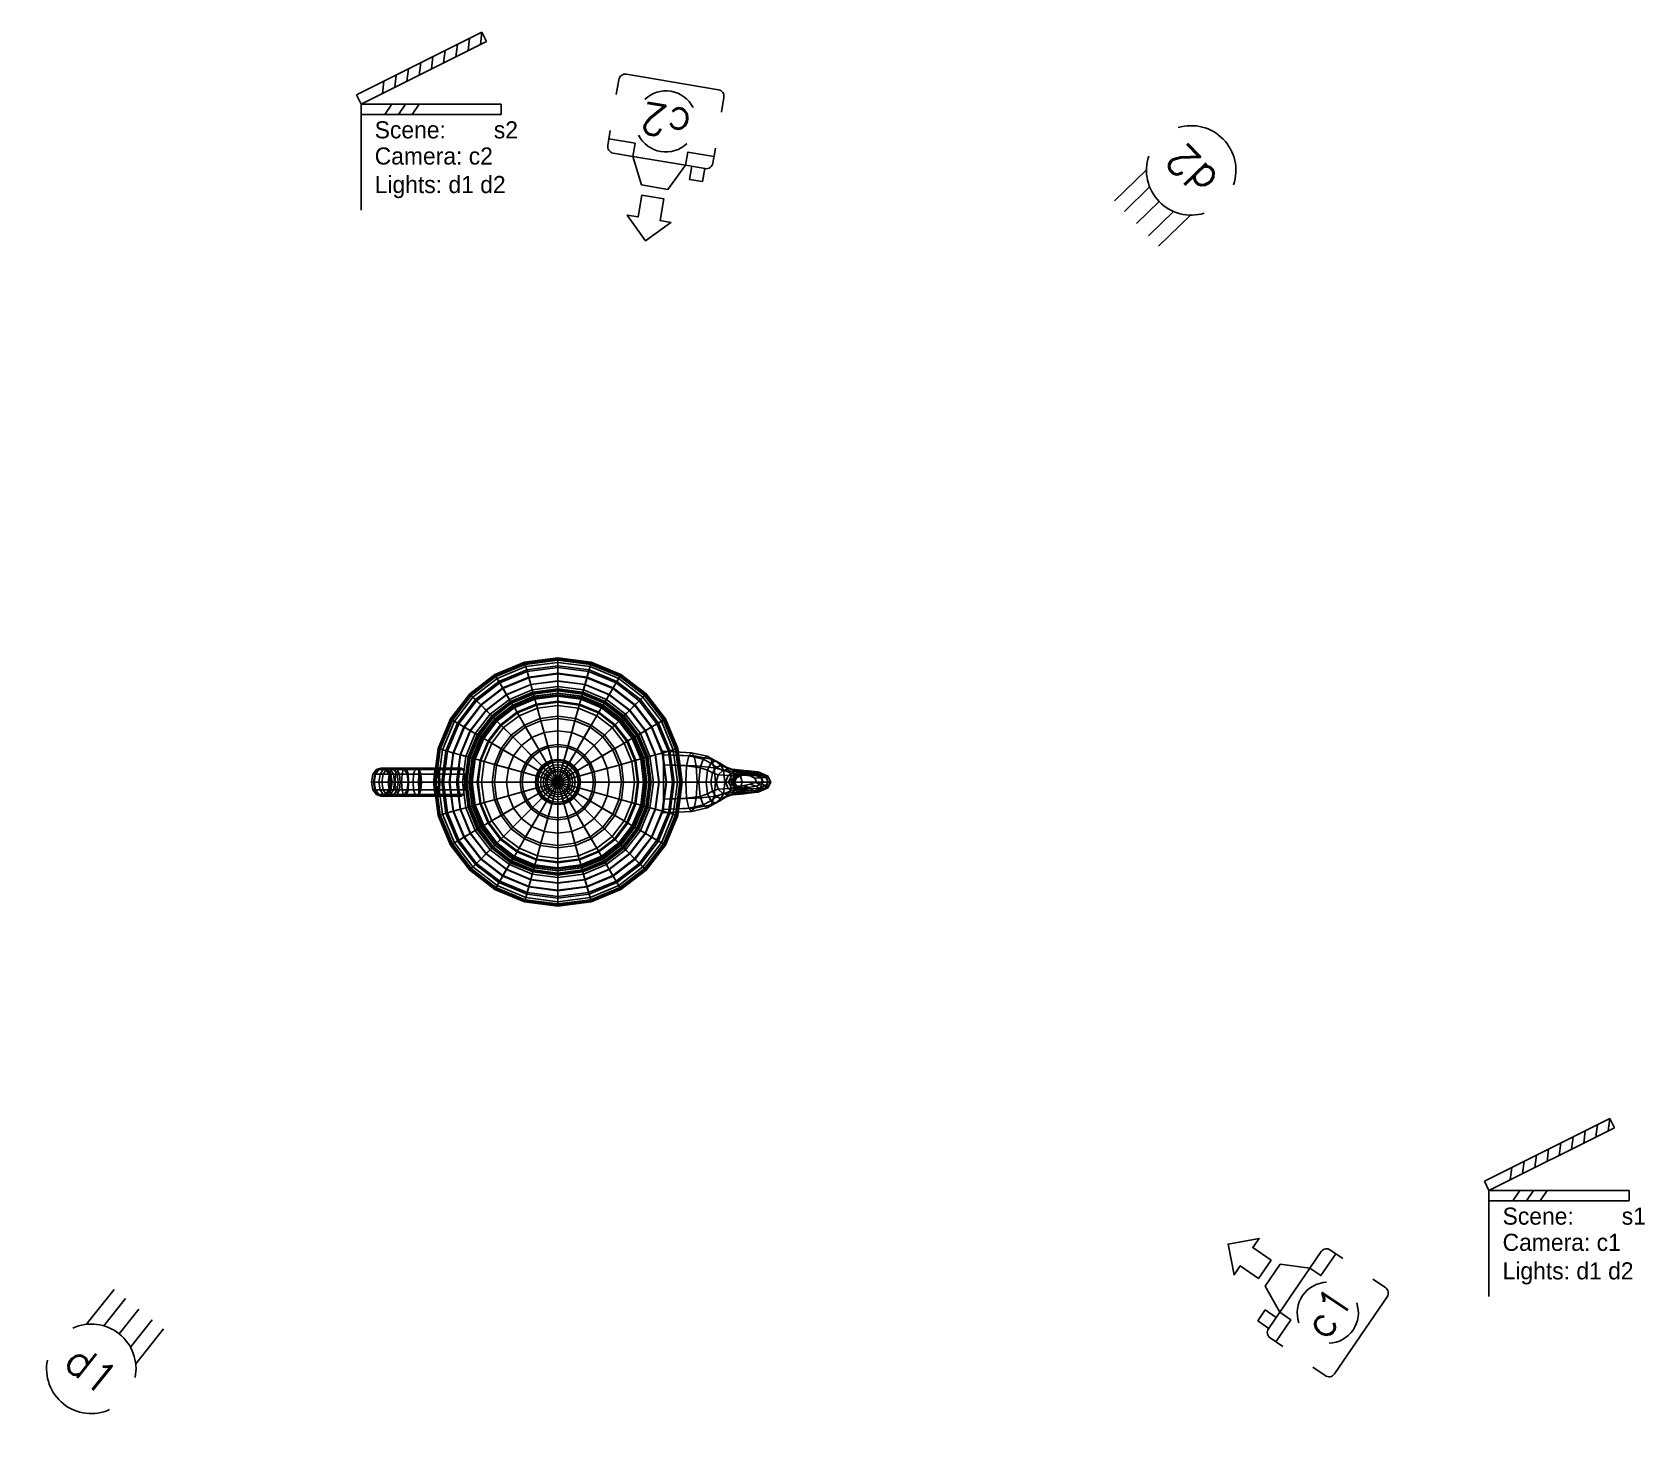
# Model space of a CAD drawing. Extents: x -8.5 to 17.5, y -10.4 to 12.1.
import ezdxf
from ezdxf.enums import TextEntityAlignment as Align

# ---------------------------------------------------------------- set-up
doc = ezdxf.new("R2010")
doc.units = 0
doc.header["$MEASUREMENT"] = 0
doc.layers.get('0').update_dxf_attribs({"linetype": 'CONTINUOUS'})
doc.layers.add('ASHADE', color=7, linetype='CONTINUOUS')
doc.styles.add('ASHADE', font='simplex', dxfattribs={"height": 0.2})

# ---------------------------------------------------------------- blocks, each defined once
blk = doc.blocks.new('DIRECT', base_point=(7, 6))
at = {"layer": 'ASHADE', "color": 7}
for p, q in [((6.793, 6.207), (6.793, 6.5)), ((6.888, 6.271), (6.888, 6.5)), ((7.112, 6.271), (7.112, 6.5)), ((7.207, 6.207), (7.207, 6.5))]:
    blk.add_line(p, q, dxfattribs=at)
at = {"layer": 'ASHADE', "color": 7, "linetype": 'Continuous'}
blk.add_line((7, 6.293), (7, 6.5), dxfattribs=at)
for start, end in [(27.2072, 152.7928), (207.2072, 332.7928)]:
    blk.add_arc((7, 6), 0.293, start, end, dxfattribs=at)
at = {"layer": 'ASHADE', "color": 7, "linetype": 'Continuous', "flags": 1}
for tag, p in [('LAX', (7.001, 6.19)), ('LAY', (7.001, 6.177)), ('LAZ', (7.001, 6.163)), ('GNAME', (7.002, 6.204))]:
    blk.add_attdef(tag, p, '', height=0.01, dxfattribs=at)
at = {"layer": 'ASHADE', "color": 1, "linetype": 'Continuous', "style": 'ASHADE'}
blk.add_attdef('SNAME', text='', height=0.2, dxfattribs=at).set_placement((7.002, 5.897), align=Align.CENTER)
blk = doc.blocks.new('CAMERA', base_point=(6, 6))
at = {"layer": 'ASHADE', "color": 7, "linetype": 'Continuous'}
for p, q in [((5.697, 6.349), (5.697, 6.262)), ((5.784, 6.349), (5.697, 6.349)), ((5.784, 6.262), (5.784, 6.349)), ((5.825, 6.262), (6.175, 6.262))]:
    blk.add_line(p, q, dxfattribs=at)
blk.add_lwpolyline([(6.075, 6.502), (6.075, 6.647), (6.147, 6.647), (6.002, 6.793), (5.857, 6.647), (5.929, 6.647), (5.929, 6.502)], close=True, dxfattribs=at)
for points in [[(5.694, 6.262), (5.825, 6.262), (5.913, 6.437), (6.087, 6.437), (6.175, 6.262), (6.306, 6.262, -0.414214), (6.349, 6.218), (6.349, 6.119, -0.414214)], [(5.651, 6.119), (5.651, 6.218, -0.414214), (5.694, 6.262)], [(6.349, 5.881), (6.349, 5.782, -0.414214), (6.306, 5.738), (5.694, 5.738, -0.414214), (5.651, 5.782), (5.651, 5.881, -0.414214)]]:
    blk.add_lwpolyline(points, format="xyb", dxfattribs=at)
for points in [[(5.825, 6.262), (5.825, 6.175), (5.651, 6.175)], [(6.175, 6.262), (6.175, 6.175), (6.349, 6.175)]]:
    blk.add_lwpolyline(points, dxfattribs=at)
for start, end in [(36.6601, 143.3399), (216.6601, 323.3399)]:
    blk.add_arc((6, 6), 0.2, start, end, dxfattribs=at)
at = {"layer": 'ASHADE', "color": 7, "linetype": 'Continuous', "flags": 1}
for tag, p in [('GNAME', (6.035, 6.137)), ('LAX', (6.036, 6.124)), ('LAZ', (6.035, 6.1)), ('LAY', (6.036, 6.112))]:
    blk.add_attdef(tag, p, '', height=0.01, dxfattribs=at)
at = {"layer": 'ASHADE', "color": 1, "linetype": 'Continuous', "style": 'ASHADE'}
blk.add_attdef('SNAME', text='', height=0.2, dxfattribs=at).set_placement((6.002, 5.901), align=Align.CENTER)
blk = doc.blocks.new('CLAPPER', base_point=(-0.8, 1.2))
at = {"layer": 'ASHADE', "color": 7, "linetype": 'Continuous'}
for p, q in [((-1.068, 2.537), (6.266, 6.204)), ((-0.8, 2), (6.534, 5.667)), ((5.461, 5.13), (5.55, 5.846)), ((6.177, 5.488), (6.266, 6.204)), ((6.266, 6.204), (6.534, 5.667)), ((3.314, 4.057), (3.404, 4.773)), ((4.03, 4.415), (4.119, 5.13)), ((4.745, 4.773), (4.835, 5.488)), ((1.883, 3.342), (1.973, 4.057)), ((2.599, 3.699), (2.688, 4.415)), ((0.452, 2.626), (0.542, 3.342)), ((1.168, 2.984), (1.257, 3.699)), ((-1.068, 2.537), (-0.8, 2)), ((-0.8, 1.4), (-0.8, 2)), ((-0.8, 2), (7.4, 2)), ((7.4, 2), (7.4, 1.4)), ((-0.8, -4.2), (-0.8, 1.4)), ((-0.8, 1.4), (7.4, 1.4))]:
    blk.add_line(p, q, dxfattribs=at)
at = {"layer": 'ASHADE', "color": 1, "linetype": 'Continuous'}
blk.add_text('Scene: ', height=1, dxfattribs=at).set_placement((0, 0))
for tag, p in [('SNAME', (6.966, 0)), ('CAMREF', (0, -1.53)), ('LGTREF', (0, -3.197))]:
    blk.add_attdef(tag, p, '', height=1, dxfattribs=at)
blk = doc.blocks.new('SHOT', base_point=(-0.8, 1.2))
at = {"layer": 'ASHADE', "color": 7, "linetype": 'Continuous'}
blk.add_line((0.6, 1.4), (1, 2), dxfattribs=at)
at = {"layer": 'ASHADE', "color": 7, "linetype": 'Continuous', "flags": 1}
for tag, p in [('ONAME', (0.844, 0.16)), ('OTYPE', (0.869, -1.1)), ('SNAME', (0.869, -2.4))]:
    blk.add_attdef(tag, p, '', height=1, dxfattribs=at)

msp = doc.modelspace()

# ---------------------------------------------------------------- linework, layer by layer
at = {"linetype": 'Continuous'}
for points in [[(-1.016, 1.73, 0.9), (-1.006, 1.713, 1.131), (-0.532, 1.911, 1.131), (-0.537, 1.93, 0.9)], [(-0.997, 1.698, 0.693), (-1.016, 1.73, 0.9), (-0.537, 1.93, 0.9), (-0.527, 1.894, 0.693)], [(-1.006, 1.713, 1.131), (-0.979, 1.666, 1.372), (-0.517, 1.858, 1.372), (-0.532, 1.911, 1.131)], [(-0.95, 1.618, 0.522), (-0.997, 1.698, 0.693), (-0.527, 1.894, 0.693), (-0.502, 1.805, 0.522)], [(-0.979, 1.666, 1.372), (-0.937, 1.595, 1.622), (-0.495, 1.779, 1.622), (-0.517, 1.858, 1.372)], [(-0.537, 1.93, 0.9), (-0.532, 1.911, 1.131), (0, 1.98, 1.131), (0, 2, 0.9)], [(-0.527, 1.894, 0.693), (-0.537, 1.93, 0.9), (0, 2, 0.9), (0, 1.963, 0.693)], [(-0.532, 1.911, 1.131), (-0.517, 1.858, 1.372), (0, 1.926, 1.372), (0, 1.98, 1.131)], [(-0.502, 1.805, 0.522), (-0.527, 1.894, 0.693), (0, 1.963, 0.693), (0, 1.87, 0.522)], [(-0.517, 1.858, 1.372), (-0.495, 1.779, 1.622), (0, 1.844, 1.622), (0, 1.926, 1.372)], [(-0.47, 1.688, 0.384), (-0.502, 1.805, 0.522), (0, 1.87, 0.522), (0, 1.75, 0.384)], [(-0.495, 1.779, 1.622), (-0.467, 1.679, 1.878), (0, 1.741, 1.878), (0, 1.844, 1.622)], [(0, 2, 0.9), (0, 1.98, 1.131), (0.532, 1.911, 1.131), (0.537, 1.93, 0.9)], [(0, 1.963, 0.693), (0, 2, 0.9), (0.537, 1.93, 0.9), (0.527, 1.894, 0.693)], [(0, 1.98, 1.131), (0, 1.926, 1.372), (0.517, 1.858, 1.372), (0.532, 1.911, 1.131)], [(0, 1.87, 0.522), (0, 1.963, 0.693), (0.527, 1.894, 0.693), (0.502, 1.805, 0.522)], [(0, 1.926, 1.372), (0, 1.844, 1.622), (0.495, 1.779, 1.622), (0.517, 1.858, 1.372)], [(0, 1.75, 0.384), (0, 1.87, 0.522), (0.502, 1.805, 0.522), (0.47, 1.688, 0.384)], [(0, 1.844, 1.622), (0, 1.741, 1.878), (0.467, 1.679, 1.878), (0.495, 1.779, 1.622)], [(0.517, 1.858, 1.372), (0.495, 1.779, 1.622), (0.937, 1.595, 1.622), (0.979, 1.666, 1.372)], [(0.502, 1.805, 0.522), (0.527, 1.894, 0.693), (0.997, 1.698, 0.693), (0.95, 1.618, 0.522)], [(0.532, 1.911, 1.131), (0.517, 1.858, 1.372), (0.979, 1.666, 1.372), (1.006, 1.713, 1.131)], [(0.527, 1.894, 0.693), (0.537, 1.93, 0.9), (1.016, 1.73, 0.9), (0.997, 1.698, 0.693)], [(0.537, 1.93, 0.9), (0.532, 1.911, 1.131), (1.006, 1.713, 1.131), (1.016, 1.73, 0.9)], [(-1.42, 1.42, 0.9), (-1.406, 1.406, 1.131), (-1.006, 1.713, 1.131), (-1.016, 1.73, 0.9)], [(-1.394, 1.394, 0.693), (-1.42, 1.42, 0.9), (-1.016, 1.73, 0.9), (-0.997, 1.698, 0.693)], [(-1.406, 1.406, 1.131), (-1.367, 1.367, 1.372), (-0.979, 1.666, 1.372), (-1.006, 1.713, 1.131)], [(-1.328, 1.328, 0.522), (-1.394, 1.394, 0.693), (-0.997, 1.698, 0.693), (-0.95, 1.618, 0.522)], [(-1.367, 1.367, 1.372), (-1.309, 1.309, 1.622), (-0.937, 1.595, 1.622), (-0.979, 1.666, 1.372)], [(-1.242, 1.242, 0.384), (-1.328, 1.328, 0.522), (-0.95, 1.618, 0.522), (-0.889, 1.514, 0.384)], [(-1.309, 1.309, 1.622), (-1.236, 1.236, 1.878), (-0.885, 1.506, 1.878), (-0.937, 1.595, 1.622)], [(-0.889, 1.514, 0.384), (-0.95, 1.618, 0.522), (-0.502, 1.805, 0.522), (-0.47, 1.688, 0.384)], [(-0.937, 1.595, 1.622), (-0.885, 1.506, 1.878), (-0.467, 1.679, 1.878), (-0.495, 1.779, 1.622)], [(-0.828, 1.41, 0.278), (-0.889, 1.514, 0.384), (-0.47, 1.688, 0.384), (-0.438, 1.572, 0.278)], [(-0.885, 1.506, 1.878), (-0.825, 1.405, 2.138), (-0.436, 1.567, 2.138), (-0.467, 1.679, 1.878)], [(-0.781, 1.33, 0.2), (-0.828, 1.41, 0.278), (-0.438, 1.572, 0.278), (-0.413, 1.483, 0.2)], [(-0.825, 1.405, 2.138), (-0.762, 1.298, 2.4), (-0.403, 1.447, 2.4), (-0.436, 1.567, 2.138)], [(-0.438, 1.572, 0.278), (-0.47, 1.688, 0.384), (0, 1.75, 0.384), (0, 1.63, 0.278)], [(-0.467, 1.679, 1.878), (-0.436, 1.567, 2.138), (0, 1.624, 2.138), (0, 1.741, 1.878)], [(-0.413, 1.483, 0.2), (-0.438, 1.572, 0.278), (0, 1.63, 0.278), (0, 1.537, 0.2)], [(-0.436, 1.567, 2.138), (-0.403, 1.447, 2.4), (0, 1.5, 2.4), (0, 1.624, 2.138)], [(0, 1.63, 0.278), (0, 1.75, 0.384), (0.47, 1.688, 0.384), (0.438, 1.572, 0.278)], [(0, 1.741, 1.878), (0, 1.624, 2.138), (0.436, 1.567, 2.138), (0.467, 1.679, 1.878)], [(0, 1.537, 0.2), (0, 1.63, 0.278), (0.438, 1.572, 0.278), (0.413, 1.483, 0.2)], [(0, 1.624, 2.138), (0, 1.5, 2.4), (0.403, 1.447, 2.4), (0.436, 1.567, 2.138)], [(0.436, 1.567, 2.138), (0.403, 1.447, 2.4), (0.762, 1.298, 2.4), (0.825, 1.405, 2.138)], [(0.413, 1.483, 0.2), (0.438, 1.572, 0.278), (0.828, 1.41, 0.278), (0.781, 1.33, 0.2)], [(0.467, 1.679, 1.878), (0.436, 1.567, 2.138), (0.825, 1.405, 2.138), (0.885, 1.506, 1.878)], [(0.438, 1.572, 0.278), (0.47, 1.688, 0.384), (0.889, 1.514, 0.384), (0.828, 1.41, 0.278)], [(0.495, 1.779, 1.622), (0.467, 1.679, 1.878), (0.885, 1.506, 1.878), (0.937, 1.595, 1.622)], [(0.47, 1.688, 0.384), (0.502, 1.805, 0.522), (0.95, 1.618, 0.522), (0.889, 1.514, 0.384)], [(0.937, 1.595, 1.622), (0.885, 1.506, 1.878), (1.236, 1.236, 1.878), (1.309, 1.309, 1.622)], [(0.889, 1.514, 0.384), (0.95, 1.618, 0.522), (1.328, 1.328, 0.522), (1.242, 1.242, 0.384)], [(0.979, 1.666, 1.372), (0.937, 1.595, 1.622), (1.309, 1.309, 1.622), (1.367, 1.367, 1.372)], [(0.95, 1.618, 0.522), (0.997, 1.698, 0.693), (1.394, 1.394, 0.693), (1.328, 1.328, 0.522)], [(1.006, 1.713, 1.131), (0.979, 1.666, 1.372), (1.367, 1.367, 1.372), (1.406, 1.406, 1.131)], [(0.997, 1.698, 0.693), (1.016, 1.73, 0.9), (1.42, 1.42, 0.9), (1.394, 1.394, 0.693)], [(1.016, 1.73, 0.9), (1.006, 1.713, 1.131), (1.406, 1.406, 1.131), (1.42, 1.42, 0.9)], [(-1.73, 1.016, 0.9), (-1.713, 1.006, 1.131), (-1.406, 1.406, 1.131), (-1.42, 1.42, 0.9)], [(-1.698, 0.997, 0.693), (-1.73, 1.016, 0.9), (-1.42, 1.42, 0.9), (-1.394, 1.394, 0.693)], [(-1.713, 1.006, 1.131), (-1.666, 0.979, 1.372), (-1.367, 1.367, 1.372), (-1.406, 1.406, 1.131)], [(-1.618, 0.95, 0.522), (-1.698, 0.997, 0.693), (-1.394, 1.394, 0.693), (-1.328, 1.328, 0.522)], [(-1.666, 0.979, 1.372), (-1.595, 0.937, 1.622), (-1.309, 1.309, 1.622), (-1.367, 1.367, 1.372)], [(-1.514, 0.889, 0.384), (-1.618, 0.95, 0.522), (-1.328, 1.328, 0.522), (-1.242, 1.242, 0.384)], [(-1.595, 0.937, 1.622), (-1.506, 0.885, 1.878), (-1.236, 1.236, 1.878), (-1.309, 1.309, 1.622)], [(-1.157, 1.157, 0.278), (-1.242, 1.242, 0.384), (-0.889, 1.514, 0.384), (-0.828, 1.41, 0.278)], [(-1.236, 1.236, 1.878), (-1.153, 1.153, 2.138), (-0.825, 1.405, 2.138), (-0.885, 1.506, 1.878)], [(-1.091, 1.091, 0.2), (-1.157, 1.157, 0.278), (-0.828, 1.41, 0.278), (-0.781, 1.33, 0.2)], [(-1.153, 1.153, 2.138), (-1.065, 1.065, 2.4), (-0.762, 1.298, 2.4), (-0.825, 1.405, 2.138)], [(-1.065, 1.065, 0.15), (-1.091, 1.091, 0.2), (-0.781, 1.33, 0.2), (-0.762, 1.298, 0.15)], [(-0.762, 1.298, 0.15), (-0.781, 1.33, 0.2), (-0.413, 1.483, 0.2), (-0.403, 1.447, 0.15)], [(-0.762, 1.298, 2.4), (-0.745, 1.269, 2.455), (-0.394, 1.415, 2.455), (-0.403, 1.447, 2.4)], [(-0.403, 1.447, 0.15), (-0.4, 1.435, 0.113), (-0.756, 1.287, 0.113), (-0.762, 1.298, 0.15)], [(-0.4, 1.435, 0.113), (-0.383, 1.378, 0.078), (-0.726, 1.235, 0.078), (-0.756, 1.287, 0.113)], [(-0.745, 1.269, 2.455), (-0.728, 1.239, 2.487), (-0.385, 1.382, 2.487), (-0.394, 1.415, 2.455)], [(-0.728, 1.239, 2.487), (-0.713, 1.214, 2.498), (-0.377, 1.354, 2.498), (-0.385, 1.382, 2.487)], [(-0.383, 1.378, 0.078), (-0.345, 1.239, 0.047), (-0.653, 1.111, 0.047), (-0.726, 1.235, 0.078)], [(-0.713, 1.214, 2.498), (-0.703, 1.198, 2.487), (-0.372, 1.336, 2.487), (-0.377, 1.354, 2.498)], [(-0.702, 1.195, 2.455), (-0.711, 1.211, 2.4), (-0.376, 1.351, 2.4), (-0.371, 1.333, 2.455)], [(-0.703, 1.198, 2.487), (-0.702, 1.195, 2.455), (-0.371, 1.333, 2.455), (-0.372, 1.336, 2.487)], [(-0.403, 1.447, 0.15), (-0.413, 1.483, 0.2), (0, 1.537, 0.2), (0, 1.5, 0.15)], [(-0.403, 1.447, 2.4), (-0.394, 1.415, 2.455), (0, 1.467, 2.455), (0, 1.5, 2.4)], [(0, 1.5, 0.15), (0, 1.488, 0.113), (-0.4, 1.435, 0.113), (-0.403, 1.447, 0.15)], [(0, 1.488, 0.113), (0, 1.428, 0.078), (-0.383, 1.378, 0.078), (-0.4, 1.435, 0.113)], [(-0.394, 1.415, 2.455), (-0.385, 1.382, 2.487), (0, 1.432, 2.487), (0, 1.467, 2.455)], [(-0.385, 1.382, 2.487), (-0.377, 1.354, 2.498), (0, 1.403, 2.498), (0, 1.432, 2.487)], [(0, 1.428, 0.078), (0, 1.284, 0.047), (-0.345, 1.239, 0.047), (-0.383, 1.378, 0.078)], [(-0.377, 1.354, 2.498), (-0.372, 1.336, 2.487), (0, 1.384, 2.487), (0, 1.403, 2.498)], [(-0.371, 1.333, 2.455), (-0.376, 1.351, 2.4), (0, 1.4, 2.4), (0, 1.381, 2.455)], [(-0.372, 1.336, 2.487), (-0.371, 1.333, 2.455), (0, 1.381, 2.455), (0, 1.384, 2.487)], [(-0.349, 1.254, 2.4), (-0.331, 1.189, 2.464), (0, 1.232, 2.464), (0, 1.3, 2.4)], [(0, 1.5, 0.15), (0, 1.537, 0.2), (0.413, 1.483, 0.2), (0.403, 1.447, 0.15)], [(0, 1.5, 2.4), (0, 1.467, 2.455), (0.394, 1.415, 2.455), (0.403, 1.447, 2.4)], [(0.403, 1.447, 0.15), (0.4, 1.435, 0.113), (0, 1.488, 0.113), (0, 1.5, 0.15)], [(0.4, 1.435, 0.113), (0.383, 1.378, 0.078), (0, 1.428, 0.078), (0, 1.488, 0.113)], [(0, 1.467, 2.455), (0, 1.432, 2.487), (0.385, 1.382, 2.487), (0.394, 1.415, 2.455)], [(0, 1.432, 2.487), (0, 1.403, 2.498), (0.377, 1.354, 2.498), (0.385, 1.382, 2.487)], [(0.383, 1.378, 0.078), (0.345, 1.239, 0.047), (0, 1.284, 0.047), (0, 1.428, 0.078)], [(0, 1.403, 2.498), (0, 1.384, 2.487), (0.372, 1.336, 2.487), (0.377, 1.354, 2.498)], [(0, 1.381, 2.455), (0, 1.4, 2.4), (0.376, 1.351, 2.4), (0.371, 1.333, 2.455)], [(0, 1.384, 2.487), (0, 1.381, 2.455), (0.371, 1.333, 2.455), (0.372, 1.336, 2.487)], [(0, 1.3, 2.4), (0, 1.232, 2.464), (0.331, 1.189, 2.464), (0.349, 1.254, 2.4)], [(0.726, 1.235, 0.078), (0.653, 1.111, 0.047), (0.345, 1.239, 0.047), (0.383, 1.378, 0.078)], [(0.371, 1.333, 2.455), (0.376, 1.351, 2.4), (0.711, 1.211, 2.4), (0.702, 1.195, 2.455)], [(0.372, 1.336, 2.487), (0.371, 1.333, 2.455), (0.702, 1.195, 2.455), (0.703, 1.198, 2.487)], [(0.377, 1.354, 2.498), (0.372, 1.336, 2.487), (0.703, 1.198, 2.487), (0.713, 1.214, 2.498)], [(0.385, 1.382, 2.487), (0.377, 1.354, 2.498), (0.713, 1.214, 2.498), (0.728, 1.239, 2.487)], [(0.756, 1.287, 0.113), (0.726, 1.235, 0.078), (0.383, 1.378, 0.078), (0.4, 1.435, 0.113)], [(0.394, 1.415, 2.455), (0.385, 1.382, 2.487), (0.728, 1.239, 2.487), (0.745, 1.269, 2.455)], [(0.403, 1.447, 2.4), (0.394, 1.415, 2.455), (0.745, 1.269, 2.455), (0.762, 1.298, 2.4)], [(0.762, 1.298, 0.15), (0.756, 1.287, 0.113), (0.4, 1.435, 0.113), (0.403, 1.447, 0.15)], [(0.403, 1.447, 0.15), (0.413, 1.483, 0.2), (0.781, 1.33, 0.2), (0.762, 1.298, 0.15)], [(0.825, 1.405, 2.138), (0.762, 1.298, 2.4), (1.065, 1.065, 2.4), (1.153, 1.153, 2.138)], [(0.762, 1.298, 0.15), (0.781, 1.33, 0.2), (1.091, 1.091, 0.2), (1.065, 1.065, 0.15)], [(0.781, 1.33, 0.2), (0.828, 1.41, 0.278), (1.157, 1.157, 0.278), (1.091, 1.091, 0.2)], [(0.885, 1.506, 1.878), (0.825, 1.405, 2.138), (1.153, 1.153, 2.138), (1.236, 1.236, 1.878)], [(0.828, 1.41, 0.278), (0.889, 1.514, 0.384), (1.242, 1.242, 0.384), (1.157, 1.157, 0.278)], [(1.309, 1.309, 1.622), (1.236, 1.236, 1.878), (1.506, 0.885, 1.878), (1.595, 0.937, 1.622)], [(1.242, 1.242, 0.384), (1.328, 1.328, 0.522), (1.618, 0.95, 0.522), (1.514, 0.889, 0.384)], [(1.367, 1.367, 1.372), (1.309, 1.309, 1.622), (1.595, 0.937, 1.622), (1.666, 0.979, 1.372)], [(1.328, 1.328, 0.522), (1.394, 1.394, 0.693), (1.698, 0.997, 0.693), (1.618, 0.95, 0.522)], [(1.406, 1.406, 1.131), (1.367, 1.367, 1.372), (1.666, 0.979, 1.372), (1.713, 1.006, 1.131)], [(1.394, 1.394, 0.693), (1.42, 1.42, 0.9), (1.73, 1.016, 0.9), (1.698, 0.997, 0.693)], [(1.42, 1.42, 0.9), (1.406, 1.406, 1.131), (1.713, 1.006, 1.131), (1.73, 1.016, 0.9)], [(-1.41, 0.828, 0.278), (-1.514, 0.889, 0.384), (-1.242, 1.242, 0.384), (-1.157, 1.157, 0.278)], [(-1.506, 0.885, 1.878), (-1.405, 0.825, 2.138), (-1.153, 1.153, 2.138), (-1.236, 1.236, 1.878)], [(-1.33, 0.781, 0.2), (-1.41, 0.828, 0.278), (-1.157, 1.157, 0.278), (-1.091, 1.091, 0.2)], [(-1.405, 0.825, 2.138), (-1.298, 0.762, 2.4), (-1.065, 1.065, 2.4), (-1.153, 1.153, 2.138)], [(-1.298, 0.762, 0.15), (-1.33, 0.781, 0.2), (-1.091, 1.091, 0.2), (-1.065, 1.065, 0.15)], [(-1.298, 0.762, 2.4), (-1.269, 0.745, 2.455), (-1.041, 1.041, 2.455), (-1.065, 1.065, 2.4)], [(-1.065, 1.065, 0.15), (-1.056, 1.056, 0.113), (-1.287, 0.756, 0.113), (-1.298, 0.762, 0.15)], [(-1.056, 1.056, 0.113), (-1.014, 1.014, 0.078), (-1.235, 0.726, 0.078), (-1.287, 0.756, 0.113)], [(-1.269, 0.745, 2.455), (-1.239, 0.728, 2.487), (-1.017, 1.017, 2.487), (-1.041, 1.041, 2.455)], [(-1.065, 1.065, 2.4), (-1.041, 1.041, 2.455), (-0.745, 1.269, 2.455), (-0.762, 1.298, 2.4)], [(-0.762, 1.298, 0.15), (-0.756, 1.287, 0.113), (-1.056, 1.056, 0.113), (-1.065, 1.065, 0.15)], [(-0.756, 1.287, 0.113), (-0.726, 1.235, 0.078), (-1.014, 1.014, 0.078), (-1.056, 1.056, 0.113)], [(-1.041, 1.041, 2.455), (-1.017, 1.017, 2.487), (-0.728, 1.239, 2.487), (-0.745, 1.269, 2.455)], [(-1.017, 1.017, 2.487), (-0.996, 0.996, 2.498), (-0.713, 1.214, 2.498), (-0.728, 1.239, 2.487)], [(-0.726, 1.235, 0.078), (-0.653, 1.111, 0.047), (-0.912, 0.912, 0.047), (-1.014, 1.014, 0.078)], [(-0.996, 0.996, 2.498), (-0.983, 0.983, 2.487), (-0.703, 1.198, 2.487), (-0.713, 1.214, 2.498)], [(-0.981, 0.981, 2.455), (-0.994, 0.994, 2.4), (-0.711, 1.211, 2.4), (-0.702, 1.195, 2.455)], [(-0.983, 0.983, 2.487), (-0.981, 0.981, 2.455), (-0.702, 1.195, 2.455), (-0.703, 1.198, 2.487)], [(-0.923, 0.923, 2.4), (-0.875, 0.875, 2.464), (-0.626, 1.066, 2.464), (-0.661, 1.125, 2.4)], [(-0.653, 1.111, 0.047), (-0.519, 0.884, 0.022), (-0.726, 0.726, 0.022), (-0.912, 0.912, 0.047)], [(-0.875, 0.875, 2.464), (-0.752, 0.752, 2.511), (-0.538, 0.916, 2.511), (-0.626, 1.066, 2.464)], [(-0.661, 1.125, 2.4), (-0.626, 1.066, 2.464), (-0.331, 1.189, 2.464), (-0.349, 1.254, 2.4)], [(-0.345, 1.239, 0.047), (-0.274, 0.986, 0.022), (-0.519, 0.884, 0.022), (-0.653, 1.111, 0.047)], [(-0.626, 1.066, 2.464), (-0.538, 0.916, 2.511), (-0.284, 1.022, 2.511), (-0.331, 1.189, 2.464)], [(0, 1.284, 0.047), (0, 1.022, 0.022), (-0.274, 0.986, 0.022), (-0.345, 1.239, 0.047)], [(-0.331, 1.189, 2.464), (-0.284, 1.022, 2.511), (0, 1.059, 2.511), (0, 1.232, 2.464)], [(-0.284, 1.022, 2.511), (-0.222, 0.796, 2.55), (0, 0.825, 2.55), (0, 1.059, 2.511)], [(0.345, 1.239, 0.047), (0.274, 0.986, 0.022), (0, 1.022, 0.022), (0, 1.284, 0.047)], [(0, 1.232, 2.464), (0, 1.059, 2.511), (0.284, 1.022, 2.511), (0.331, 1.189, 2.464)], [(0, 1.059, 2.511), (0, 0.825, 2.55), (0.222, 0.796, 2.55), (0.284, 1.022, 2.511)], [(0.653, 1.111, 0.047), (0.519, 0.884, 0.022), (0.274, 0.986, 0.022), (0.345, 1.239, 0.047)], [(0.331, 1.189, 2.464), (0.284, 1.022, 2.511), (0.538, 0.916, 2.511), (0.626, 1.066, 2.464)], [(0.349, 1.254, 2.4), (0.331, 1.189, 2.464), (0.626, 1.066, 2.464), (0.661, 1.125, 2.4)], [(0.912, 0.912, 0.047), (0.726, 0.726, 0.022), (0.519, 0.884, 0.022), (0.653, 1.111, 0.047)], [(0.626, 1.066, 2.464), (0.538, 0.916, 2.511), (0.752, 0.752, 2.511), (0.875, 0.875, 2.464)], [(0.661, 1.125, 2.4), (0.626, 1.066, 2.464), (0.875, 0.875, 2.464), (0.923, 0.923, 2.4)], [(1.014, 1.014, 0.078), (0.912, 0.912, 0.047), (0.653, 1.111, 0.047), (0.726, 1.235, 0.078)], [(0.702, 1.195, 2.455), (0.711, 1.211, 2.4), (0.994, 0.994, 2.4), (0.981, 0.981, 2.455)], [(0.703, 1.198, 2.487), (0.702, 1.195, 2.455), (0.981, 0.981, 2.455), (0.983, 0.983, 2.487)], [(0.713, 1.214, 2.498), (0.703, 1.198, 2.487), (0.983, 0.983, 2.487), (0.996, 0.996, 2.498)], [(0.728, 1.239, 2.487), (0.713, 1.214, 2.498), (0.996, 0.996, 2.498), (1.017, 1.017, 2.487)], [(1.056, 1.056, 0.113), (1.014, 1.014, 0.078), (0.726, 1.235, 0.078), (0.756, 1.287, 0.113)], [(0.745, 1.269, 2.455), (0.728, 1.239, 2.487), (1.017, 1.017, 2.487), (1.041, 1.041, 2.455)], [(0.762, 1.298, 2.4), (0.745, 1.269, 2.455), (1.041, 1.041, 2.455), (1.065, 1.065, 2.4)], [(1.065, 1.065, 0.15), (1.056, 1.056, 0.113), (0.756, 1.287, 0.113), (0.762, 1.298, 0.15)], [(1.287, 0.756, 0.113), (1.235, 0.726, 0.078), (1.014, 1.014, 0.078), (1.056, 1.056, 0.113)], [(1.041, 1.041, 2.455), (1.017, 1.017, 2.487), (1.239, 0.728, 2.487), (1.269, 0.745, 2.455)], [(1.065, 1.065, 2.4), (1.041, 1.041, 2.455), (1.269, 0.745, 2.455), (1.298, 0.762, 2.4)], [(1.298, 0.762, 0.15), (1.287, 0.756, 0.113), (1.056, 1.056, 0.113), (1.065, 1.065, 0.15)], [(1.153, 1.153, 2.138), (1.065, 1.065, 2.4), (1.298, 0.762, 2.4), (1.405, 0.825, 2.138)], [(1.065, 1.065, 0.15), (1.091, 1.091, 0.2), (1.33, 0.781, 0.2), (1.298, 0.762, 0.15)], [(1.091, 1.091, 0.2), (1.157, 1.157, 0.278), (1.41, 0.828, 0.278), (1.33, 0.781, 0.2)], [(1.236, 1.236, 1.878), (1.153, 1.153, 2.138), (1.405, 0.825, 2.138), (1.506, 0.885, 1.878)], [(1.157, 1.157, 0.278), (1.242, 1.242, 0.384), (1.514, 0.889, 0.384), (1.41, 0.828, 0.278)], [(-1.93, 0.537, 0.9), (-1.911, 0.532, 1.131), (-1.713, 1.006, 1.131), (-1.73, 1.016, 0.9)], [(-1.894, 0.527, 0.693), (-1.93, 0.537, 0.9), (-1.73, 1.016, 0.9), (-1.698, 0.997, 0.693)], [(-1.911, 0.532, 1.131), (-1.858, 0.517, 1.372), (-1.666, 0.979, 1.372), (-1.713, 1.006, 1.131)], [(-1.805, 0.502, 0.522), (-1.894, 0.527, 0.693), (-1.698, 0.997, 0.693), (-1.618, 0.95, 0.522)], [(-1.858, 0.517, 1.372), (-1.779, 0.495, 1.622), (-1.595, 0.937, 1.622), (-1.666, 0.979, 1.372)], [(-1.688, 0.47, 0.384), (-1.805, 0.502, 0.522), (-1.618, 0.95, 0.522), (-1.514, 0.889, 0.384)], [(-1.779, 0.495, 1.622), (-1.679, 0.467, 1.878), (-1.506, 0.885, 1.878), (-1.595, 0.937, 1.622)], [(-1.572, 0.438, 0.278), (-1.688, 0.47, 0.384), (-1.514, 0.889, 0.384), (-1.41, 0.828, 0.278)], [(-1.679, 0.467, 1.878), (-1.567, 0.436, 2.138), (-1.405, 0.825, 2.138), (-1.506, 0.885, 1.878)], [(-1.483, 0.413, 0.2), (-1.572, 0.438, 0.278), (-1.41, 0.828, 0.278), (-1.33, 0.781, 0.2)], [(-1.567, 0.436, 2.138), (-1.447, 0.403, 2.4), (-1.298, 0.762, 2.4), (-1.405, 0.825, 2.138)], [(-1.447, 0.403, 0.15), (-1.483, 0.413, 0.2), (-1.33, 0.781, 0.2), (-1.298, 0.762, 0.15)], [(-1.239, 0.728, 2.487), (-1.214, 0.713, 2.498), (-0.996, 0.996, 2.498), (-1.017, 1.017, 2.487)], [(-1.014, 1.014, 0.078), (-0.912, 0.912, 0.047), (-1.111, 0.653, 0.047), (-1.235, 0.726, 0.078)], [(-1.214, 0.713, 2.498), (-1.198, 0.703, 2.487), (-0.983, 0.983, 2.487), (-0.996, 0.996, 2.498)], [(-1.195, 0.702, 2.455), (-1.211, 0.711, 2.4), (-0.994, 0.994, 2.4), (-0.981, 0.981, 2.455)], [(-1.198, 0.703, 2.487), (-1.195, 0.702, 2.455), (-0.981, 0.981, 2.455), (-0.983, 0.983, 2.487)], [(-1.125, 0.661, 2.4), (-1.066, 0.626, 2.464), (-0.875, 0.875, 2.464), (-0.923, 0.923, 2.4)], [(-0.912, 0.912, 0.047), (-0.726, 0.726, 0.022), (-0.884, 0.519, 0.022), (-1.111, 0.653, 0.047)], [(-1.066, 0.626, 2.464), (-0.916, 0.538, 2.511), (-0.752, 0.752, 2.511), (-0.875, 0.875, 2.464)], [(-0.752, 0.752, 2.511), (-0.586, 0.586, 2.55), (-0.419, 0.714, 2.55), (-0.538, 0.916, 2.511)], [(-0.519, 0.884, 0.022), (-0.308, 0.524, 0.006), (-0.43, 0.43, 0.006), (-0.726, 0.726, 0.022)], [(-0.538, 0.916, 2.511), (-0.419, 0.714, 2.55), (-0.222, 0.796, 2.55), (-0.284, 1.022, 2.511)], [(-0.274, 0.986, 0.022), (-0.163, 0.585, 0.006), (-0.308, 0.524, 0.006), (-0.519, 0.884, 0.022)], [(-0.419, 0.714, 2.55), (-0.292, 0.497, 2.589), (-0.154, 0.554, 2.589), (-0.222, 0.796, 2.55)], [(0, 1.022, 0.022), (0, 0.606, 0.006), (-0.163, 0.585, 0.006), (-0.274, 0.986, 0.022)], [(-0.222, 0.796, 2.55), (-0.154, 0.554, 2.589), (0, 0.574, 2.589), (0, 0.825, 2.55)], [(0.274, 0.986, 0.022), (0.163, 0.585, 0.006), (0, 0.606, 0.006), (0, 1.022, 0.022)], [(0, 0.825, 2.55), (0, 0.574, 2.589), (0.154, 0.554, 2.589), (0.222, 0.796, 2.55)], [(0.222, 0.796, 2.55), (0.154, 0.554, 2.589), (0.292, 0.497, 2.589), (0.419, 0.714, 2.55)], [(0.519, 0.884, 0.022), (0.308, 0.524, 0.006), (0.163, 0.585, 0.006), (0.274, 0.986, 0.022)], [(0.284, 1.022, 2.511), (0.222, 0.796, 2.55), (0.419, 0.714, 2.55), (0.538, 0.916, 2.511)], [(0.726, 0.726, 0.022), (0.43, 0.43, 0.006), (0.308, 0.524, 0.006), (0.519, 0.884, 0.022)], [(0.538, 0.916, 2.511), (0.419, 0.714, 2.55), (0.586, 0.586, 2.55), (0.752, 0.752, 2.511)], [(1.111, 0.653, 0.047), (0.884, 0.519, 0.022), (0.726, 0.726, 0.022), (0.912, 0.912, 0.047)], [(0.875, 0.875, 2.464), (0.752, 0.752, 2.511), (0.916, 0.538, 2.511), (1.066, 0.626, 2.464)], [(0.923, 0.923, 2.4), (0.875, 0.875, 2.464), (1.066, 0.626, 2.464), (1.125, 0.661, 2.4)], [(1.235, 0.726, 0.078), (1.111, 0.653, 0.047), (0.912, 0.912, 0.047), (1.014, 1.014, 0.078)], [(0.981, 0.981, 2.455), (0.994, 0.994, 2.4), (1.211, 0.711, 2.4), (1.195, 0.702, 2.455)], [(0.983, 0.983, 2.487), (0.981, 0.981, 2.455), (1.195, 0.702, 2.455), (1.198, 0.703, 2.487)], [(0.996, 0.996, 2.498), (0.983, 0.983, 2.487), (1.198, 0.703, 2.487), (1.214, 0.713, 2.498)], [(1.017, 1.017, 2.487), (0.996, 0.996, 2.498), (1.214, 0.713, 2.498), (1.239, 0.728, 2.487)], [(1.405, 0.825, 2.138), (1.298, 0.762, 2.4), (1.447, 0.403, 2.4), (1.567, 0.436, 2.138)], [(1.298, 0.762, 0.15), (1.33, 0.781, 0.2), (1.483, 0.413, 0.2), (1.447, 0.403, 0.15)], [(1.33, 0.781, 0.2), (1.41, 0.828, 0.278), (1.572, 0.438, 0.278), (1.483, 0.413, 0.2)], [(1.506, 0.885, 1.878), (1.405, 0.825, 2.138), (1.567, 0.436, 2.138), (1.679, 0.467, 1.878)], [(1.41, 0.828, 0.278), (1.514, 0.889, 0.384), (1.688, 0.47, 0.384), (1.572, 0.438, 0.278)], [(1.595, 0.937, 1.622), (1.506, 0.885, 1.878), (1.679, 0.467, 1.878), (1.779, 0.495, 1.622)], [(1.514, 0.889, 0.384), (1.618, 0.95, 0.522), (1.805, 0.502, 0.522), (1.688, 0.47, 0.384)], [(1.666, 0.979, 1.372), (1.595, 0.937, 1.622), (1.779, 0.495, 1.622), (1.858, 0.517, 1.372)], [(1.618, 0.95, 0.522), (1.698, 0.997, 0.693), (1.894, 0.527, 0.693), (1.805, 0.502, 0.522)], [(1.713, 1.006, 1.131), (1.666, 0.979, 1.372), (1.858, 0.517, 1.372), (1.911, 0.532, 1.131)], [(1.698, 0.997, 0.693), (1.73, 1.016, 0.9), (1.93, 0.537, 0.9), (1.894, 0.527, 0.693)], [(1.73, 1.016, 0.9), (1.713, 1.006, 1.131), (1.911, 0.532, 1.131), (1.93, 0.537, 0.9)], [(-2, 0, 0.9), (-1.98, 0, 1.131), (-1.911, 0.532, 1.131), (-1.93, 0.537, 0.9)], [(-1.963, 0, 0.693), (-2, 0, 0.9), (-1.93, 0.537, 0.9), (-1.894, 0.527, 0.693)], [(-1.98, 0, 1.131), (-1.926, 0, 1.372), (-1.858, 0.517, 1.372), (-1.911, 0.532, 1.131)], [(-1.87, 0, 0.522), (-1.963, 0, 0.693), (-1.894, 0.527, 0.693), (-1.805, 0.502, 0.522)], [(-1.447, 0.403, 2.4), (-1.415, 0.394, 2.455), (-1.269, 0.745, 2.455), (-1.298, 0.762, 2.4)], [(-1.298, 0.762, 0.15), (-1.287, 0.756, 0.113), (-1.435, 0.4, 0.113), (-1.447, 0.403, 0.15)], [(-1.287, 0.756, 0.113), (-1.235, 0.726, 0.078), (-1.378, 0.383, 0.078), (-1.435, 0.4, 0.113)], [(-1.415, 0.394, 2.455), (-1.382, 0.385, 2.487), (-1.239, 0.728, 2.487), (-1.269, 0.745, 2.455)], [(-1.382, 0.385, 2.487), (-1.354, 0.377, 2.498), (-1.214, 0.713, 2.498), (-1.239, 0.728, 2.487)], [(-1.235, 0.726, 0.078), (-1.111, 0.653, 0.047), (-1.239, 0.345, 0.047), (-1.378, 0.383, 0.078)], [(-1.354, 0.377, 2.498), (-1.336, 0.372, 2.487), (-1.198, 0.703, 2.487), (-1.214, 0.713, 2.498)], [(-1.333, 0.371, 2.455), (-1.351, 0.376, 2.4), (-1.211, 0.711, 2.4), (-1.195, 0.702, 2.455)], [(-1.336, 0.372, 2.487), (-1.333, 0.371, 2.455), (-1.195, 0.702, 2.455), (-1.198, 0.703, 2.487)], [(-1.254, 0.349, 2.4), (-1.189, 0.331, 2.464), (-1.066, 0.626, 2.464), (-1.125, 0.661, 2.4)], [(-1.111, 0.653, 0.047), (-0.884, 0.519, 0.022), (-0.986, 0.274, 0.022), (-1.239, 0.345, 0.047)], [(-1.189, 0.331, 2.464), (-1.022, 0.284, 2.511), (-0.916, 0.538, 2.511), (-1.066, 0.626, 2.464)], [(-1.022, 0.284, 2.511), (-0.796, 0.222, 2.55), (-0.714, 0.419, 2.55), (-0.916, 0.538, 2.511)], [(-0.884, 0.519, 0.022), (-0.524, 0.308, 0.006), (-0.585, 0.163, 0.006), (-0.986, 0.274, 0.022)], [(-0.916, 0.538, 2.511), (-0.714, 0.419, 2.55), (-0.586, 0.586, 2.55), (-0.752, 0.752, 2.511)], [(-0.726, 0.726, 0.022), (-0.43, 0.43, 0.006), (-0.524, 0.308, 0.006), (-0.884, 0.519, 0.022)], [(-0.714, 0.419, 2.55), (-0.497, 0.292, 2.589), (-0.408, 0.408, 2.589), (-0.586, 0.586, 2.55)], [(-0.586, 0.586, 2.55), (-0.408, 0.408, 2.589), (-0.292, 0.497, 2.589), (-0.419, 0.714, 2.55)], [(-0.308, 0.524, 0.006), (0, 0), (0, 0), (-0.43, 0.43, 0.006)], [(-0.163, 0.585, 0.006), (0, 0), (0, 0), (-0.308, 0.524, 0.006)], [(-0.292, 0.497, 2.589), (-0.178, 0.304, 2.636), (-0.094, 0.339, 2.636), (-0.154, 0.554, 2.589)], [(0, 0.606, 0.006), (0, 0), (0, 0), (-0.163, 0.585, 0.006)], [(-0.154, 0.554, 2.589), (-0.094, 0.339, 2.636), (0, 0.351, 2.636), (0, 0.574, 2.589)], [(0.163, 0.585, 0.006), (0, 0), (0, 0), (0, 0.606, 0.006)], [(0.308, 0.524, 0.006), (0, 0), (0, 0), (0.163, 0.585, 0.006)], [(0, 0.574, 2.589), (0, 0.351, 2.636), (0.094, 0.339, 2.636), (0.154, 0.554, 2.589)], [(0.43, 0.43, 0.006), (0, 0), (0, 0), (0.308, 0.524, 0.006)], [(0.154, 0.554, 2.589), (0.094, 0.339, 2.636), (0.178, 0.304, 2.636), (0.292, 0.497, 2.589)], [(0.419, 0.714, 2.55), (0.292, 0.497, 2.589), (0.408, 0.408, 2.589), (0.586, 0.586, 2.55)], [(0.586, 0.586, 2.55), (0.408, 0.408, 2.589), (0.497, 0.292, 2.589), (0.714, 0.419, 2.55)], [(0.884, 0.519, 0.022), (0.524, 0.308, 0.006), (0.43, 0.43, 0.006), (0.726, 0.726, 0.022)], [(0.986, 0.274, 0.022), (0.585, 0.163, 0.006), (0.524, 0.308, 0.006), (0.884, 0.519, 0.022)], [(0.752, 0.752, 2.511), (0.586, 0.586, 2.55), (0.714, 0.419, 2.55), (0.916, 0.538, 2.511)], [(0.916, 0.538, 2.511), (0.714, 0.419, 2.55), (0.796, 0.222, 2.55), (1.022, 0.284, 2.511)], [(1.239, 0.345, 0.047), (0.986, 0.274, 0.022), (0.884, 0.519, 0.022), (1.111, 0.653, 0.047)], [(1.066, 0.626, 2.464), (0.916, 0.538, 2.511), (1.022, 0.284, 2.511), (1.189, 0.331, 2.464)], [(1.125, 0.661, 2.4), (1.066, 0.626, 2.464), (1.189, 0.331, 2.464), (1.254, 0.349, 2.4)], [(1.378, 0.383, 0.078), (1.239, 0.345, 0.047), (1.111, 0.653, 0.047), (1.235, 0.726, 0.078)], [(1.195, 0.702, 2.455), (1.211, 0.711, 2.4), (1.351, 0.376, 2.4), (1.333, 0.371, 2.455)], [(1.198, 0.703, 2.487), (1.195, 0.702, 2.455), (1.333, 0.371, 2.455), (1.336, 0.372, 2.487)], [(1.214, 0.713, 2.498), (1.198, 0.703, 2.487), (1.336, 0.372, 2.487), (1.354, 0.377, 2.498)], [(1.239, 0.728, 2.487), (1.214, 0.713, 2.498), (1.354, 0.377, 2.498), (1.382, 0.385, 2.487)], [(1.435, 0.4, 0.113), (1.378, 0.383, 0.078), (1.235, 0.726, 0.078), (1.287, 0.756, 0.113)], [(1.269, 0.745, 2.455), (1.239, 0.728, 2.487), (1.382, 0.385, 2.487), (1.415, 0.394, 2.455)], [(1.298, 0.762, 2.4), (1.269, 0.745, 2.455), (1.415, 0.394, 2.455), (1.447, 0.403, 2.4)], [(1.447, 0.403, 0.15), (1.435, 0.4, 0.113), (1.287, 0.756, 0.113), (1.298, 0.762, 0.15)], [(1.805, 0.502, 0.522), (1.894, 0.527, 0.693), (1.963, 0, 0.693), (1.87, 0, 0.522)], [(1.911, 0.532, 1.131), (1.858, 0.517, 1.372), (1.926, 0, 1.372), (1.98, 0, 1.131)], [(1.894, 0.527, 0.693), (1.93, 0.537, 0.9), (2, 0, 0.9), (1.963, 0, 0.693)], [(1.93, 0.537, 0.9), (1.911, 0.532, 1.131), (1.98, 0, 1.131), (2, 0, 0.9)], [(-1.926, 0, 1.372), (-1.844, 0, 1.622), (-1.779, 0.495, 1.622), (-1.858, 0.517, 1.372)], [(-1.75, 0, 0.384), (-1.87, 0, 0.522), (-1.805, 0.502, 0.522), (-1.688, 0.47, 0.384)], [(-1.844, 0, 1.622), (-1.741, 0, 1.878), (-1.679, 0.467, 1.878), (-1.779, 0.495, 1.622)], [(-1.63, 0, 0.278), (-1.75, 0, 0.384), (-1.688, 0.47, 0.384), (-1.572, 0.438, 0.278)], [(-1.741, 0, 1.878), (-1.624, 0, 2.138), (-1.567, 0.436, 2.138), (-1.679, 0.467, 1.878)], [(-1.537, 0, 0.2), (-1.63, 0, 0.278), (-1.572, 0.438, 0.278), (-1.483, 0.413, 0.2)], [(-1.624, 0, 2.138), (-1.5, 0, 2.4), (-1.447, 0.403, 2.4), (-1.567, 0.436, 2.138)], [(-1.5, 0, 0.15), (-1.537, 0, 0.2), (-1.483, 0.413, 0.2), (-1.447, 0.403, 0.15)], [(-1.5, 0, 2.4), (-1.467, 0, 2.455), (-1.415, 0.394, 2.455), (-1.447, 0.403, 2.4)], [(-1.447, 0.403, 0.15), (-1.435, 0.4, 0.113), (-1.488, 0, 0.113), (-1.5, 0, 0.15)], [(-1.435, 0.4, 0.113), (-1.378, 0.383, 0.078), (-1.428, 0, 0.078), (-1.488, 0, 0.113)], [(-1.467, 0, 2.455), (-1.432, 0, 2.487), (-1.382, 0.385, 2.487), (-1.415, 0.394, 2.455)], [(-1.432, 0, 2.487), (-1.403, 0, 2.498), (-1.354, 0.377, 2.498), (-1.382, 0.385, 2.487)], [(-1.378, 0.383, 0.078), (-1.239, 0.345, 0.047), (-1.284, 0, 0.047), (-1.428, 0, 0.078)], [(-1.403, 0, 2.498), (-1.384, 0, 2.487), (-1.336, 0.372, 2.487), (-1.354, 0.377, 2.498)], [(-1.381, 0, 2.455), (-1.4, 0, 2.4), (-1.351, 0.376, 2.4), (-1.333, 0.371, 2.455)], [(-1.384, 0, 2.487), (-1.381, 0, 2.455), (-1.333, 0.371, 2.455), (-1.336, 0.372, 2.487)], [(-1.3, 0, 2.4), (-1.232, 0, 2.464), (-1.189, 0.331, 2.464), (-1.254, 0.349, 2.4)], [(-1.239, 0.345, 0.047), (-0.986, 0.274, 0.022), (-1.022, 0, 0.022), (-1.284, 0, 0.047)], [(-1.232, 0, 2.464), (-1.059, 0, 2.511), (-1.022, 0.284, 2.511), (-1.189, 0.331, 2.464)], [(-1.059, 0, 2.511), (-0.825, 0, 2.55), (-0.796, 0.222, 2.55), (-1.022, 0.284, 2.511)], [(-0.986, 0.274, 0.022), (-0.585, 0.163, 0.006), (-0.606, 0, 0.006), (-1.022, 0, 0.022)], [(-0.796, 0.222, 2.55), (-0.554, 0.154, 2.589), (-0.497, 0.292, 2.589), (-0.714, 0.419, 2.55)], [(-0.524, 0.308, 0.006), (0, 0), (0, 0), (-0.585, 0.163, 0.006)], [(-0.554, 0.154, 2.589), (-0.339, 0.094, 2.636), (-0.304, 0.178, 2.636), (-0.497, 0.292, 2.589)], [(-0.43, 0.43, 0.006), (0, 0), (0, 0), (-0.524, 0.308, 0.006)], [(-0.497, 0.292, 2.589), (-0.304, 0.178, 2.636), (-0.249, 0.249, 2.636), (-0.408, 0.408, 2.589)], [(-0.408, 0.408, 2.589), (-0.249, 0.249, 2.636), (-0.178, 0.304, 2.636), (-0.292, 0.497, 2.589)], [(-0.258, 0.258, 3.067), (-0.198, 0.198, 3.127), (-0.142, 0.241, 3.127), (-0.185, 0.314, 3.067)], [(-0.231, 0.231, 2.981), (-0.258, 0.258, 3.067), (-0.185, 0.314, 3.067), (-0.165, 0.281, 2.981)], [(-0.249, 0.249, 2.636), (-0.142, 0.142, 2.7), (-0.102, 0.173, 2.7), (-0.178, 0.304, 2.636)], [(-0.168, 0.168, 2.883), (-0.231, 0.231, 2.981), (-0.165, 0.281, 2.981), (-0.121, 0.205, 2.883)], [(-0.185, 0.314, 3.067), (-0.142, 0.241, 3.127), (-0.075, 0.269, 3.127), (-0.098, 0.35, 3.067)], [(-0.165, 0.281, 2.981), (-0.185, 0.314, 3.067), (-0.098, 0.35, 3.067), (-0.088, 0.314, 2.981)], [(-0.178, 0.304, 2.636), (-0.102, 0.173, 2.7), (-0.054, 0.193, 2.7), (-0.094, 0.339, 2.636)], [(-0.121, 0.205, 2.883), (-0.165, 0.281, 2.981), (-0.088, 0.314, 2.981), (-0.064, 0.229, 2.883)], [(-0.142, 0.241, 3.127), (0, 0, 3.15), (0, 0, 3.15), (-0.075, 0.269, 3.127)], [(-0.098, 0.35, 3.067), (-0.075, 0.269, 3.127), (0, 0.279, 3.127), (0, 0.363, 3.067)], [(-0.088, 0.314, 2.981), (-0.098, 0.35, 3.067), (0, 0.363, 3.067), (0, 0.325, 2.981)], [(-0.094, 0.339, 2.636), (-0.054, 0.193, 2.7), (0, 0.2, 2.7), (0, 0.351, 2.636)], [(-0.064, 0.229, 2.883), (-0.088, 0.314, 2.981), (0, 0.325, 2.981), (0, 0.237, 2.883)], [(-0.075, 0.269, 3.127), (0, 0, 3.15), (0, 0, 3.15), (0, 0.279, 3.127)], [(0.524, 0.308, 0.006), (0, 0), (0, 0), (0.43, 0.43, 0.006)], [(0, 0.363, 3.067), (0, 0.279, 3.127), (0.075, 0.269, 3.127), (0.098, 0.35, 3.067)], [(0, 0.325, 2.981), (0, 0.363, 3.067), (0.098, 0.35, 3.067), (0.088, 0.314, 2.981)], [(0, 0.351, 2.636), (0, 0.2, 2.7), (0.054, 0.193, 2.7), (0.094, 0.339, 2.636)], [(0, 0.237, 2.883), (0, 0.325, 2.981), (0.088, 0.314, 2.981), (0.064, 0.229, 2.883)], [(0.585, 0.163, 0.006), (0, 0), (0, 0), (0.524, 0.308, 0.006)], [(0, 0.279, 3.127), (0, 0, 3.15), (0, 0, 3.15), (0.075, 0.269, 3.127)], [(0.075, 0.269, 3.127), (0, 0, 3.15), (0, 0, 3.15), (0.142, 0.241, 3.127)], [(0.094, 0.339, 2.636), (0.054, 0.193, 2.7), (0.102, 0.173, 2.7), (0.178, 0.304, 2.636)], [(0.064, 0.229, 2.883), (0.088, 0.314, 2.981), (0.165, 0.281, 2.981), (0.121, 0.205, 2.883)], [(0.098, 0.35, 3.067), (0.075, 0.269, 3.127), (0.142, 0.241, 3.127), (0.185, 0.314, 3.067)], [(0.088, 0.314, 2.981), (0.098, 0.35, 3.067), (0.185, 0.314, 3.067), (0.165, 0.281, 2.981)], [(0.178, 0.304, 2.636), (0.102, 0.173, 2.7), (0.142, 0.142, 2.7), (0.249, 0.249, 2.636)], [(0.121, 0.205, 2.883), (0.165, 0.281, 2.981), (0.231, 0.231, 2.981), (0.168, 0.168, 2.883)], [(0.185, 0.314, 3.067), (0.142, 0.241, 3.127), (0.198, 0.198, 3.127), (0.258, 0.258, 3.067)], [(0.165, 0.281, 2.981), (0.185, 0.314, 3.067), (0.258, 0.258, 3.067), (0.231, 0.231, 2.981)], [(0.292, 0.497, 2.589), (0.178, 0.304, 2.636), (0.249, 0.249, 2.636), (0.408, 0.408, 2.589)], [(0.408, 0.408, 2.589), (0.249, 0.249, 2.636), (0.304, 0.178, 2.636), (0.497, 0.292, 2.589)], [(0.497, 0.292, 2.589), (0.304, 0.178, 2.636), (0.339, 0.094, 2.636), (0.554, 0.154, 2.589)], [(0.714, 0.419, 2.55), (0.497, 0.292, 2.589), (0.554, 0.154, 2.589), (0.796, 0.222, 2.55)], [(1.022, 0, 0.022), (0.606, 0, 0.006), (0.585, 0.163, 0.006), (0.986, 0.274, 0.022)], [(1.022, 0.284, 2.511), (0.796, 0.222, 2.55), (0.825, 0, 2.55), (1.059, 0, 2.511)], [(1.284, 0, 0.047), (1.022, 0, 0.022), (0.986, 0.274, 0.022), (1.239, 0.345, 0.047)], [(1.189, 0.331, 2.464), (1.022, 0.284, 2.511), (1.059, 0, 2.511), (1.232, 0, 2.464)], [(1.254, 0.349, 2.4), (1.189, 0.331, 2.464), (1.232, 0, 2.464), (1.3, 0, 2.4)], [(1.428, 0, 0.078), (1.284, 0, 0.047), (1.239, 0.345, 0.047), (1.378, 0.383, 0.078)], [(1.333, 0.371, 2.455), (1.351, 0.376, 2.4), (1.4, 0, 2.4), (1.381, 0, 2.455)], [(1.336, 0.372, 2.487), (1.333, 0.371, 2.455), (1.381, 0, 2.455), (1.384, 0, 2.487)], [(1.354, 0.377, 2.498), (1.336, 0.372, 2.487), (1.384, 0, 2.487), (1.403, 0, 2.498)], [(1.382, 0.385, 2.487), (1.354, 0.377, 2.498), (1.403, 0, 2.498), (1.432, 0, 2.487)], [(1.488, 0, 0.113), (1.428, 0, 0.078), (1.378, 0.383, 0.078), (1.435, 0.4, 0.113)], [(1.415, 0.394, 2.455), (1.382, 0.385, 2.487), (1.432, 0, 2.487), (1.467, 0, 2.455)], [(1.447, 0.403, 2.4), (1.415, 0.394, 2.455), (1.467, 0, 2.455), (1.5, 0, 2.4)], [(1.5, 0, 0.15), (1.488, 0, 0.113), (1.435, 0.4, 0.113), (1.447, 0.403, 0.15)], [(1.567, 0.436, 2.138), (1.447, 0.403, 2.4), (1.5, 0, 2.4), (1.624, 0, 2.138)], [(1.447, 0.403, 0.15), (1.483, 0.413, 0.2), (1.537, 0, 0.2), (1.5, 0, 0.15)], [(1.483, 0.413, 0.2), (1.572, 0.438, 0.278), (1.63, 0, 0.278), (1.537, 0, 0.2)], [(1.679, 0.467, 1.878), (1.567, 0.436, 2.138), (1.624, 0, 2.138), (1.741, 0, 1.878)], [(1.572, 0.438, 0.278), (1.688, 0.47, 0.384), (1.75, 0, 0.384), (1.63, 0, 0.278)], [(1.779, 0.495, 1.622), (1.679, 0.467, 1.878), (1.741, 0, 1.878), (1.844, 0, 1.622)], [(1.688, 0.47, 0.384), (1.805, 0.502, 0.522), (1.87, 0, 0.522), (1.75, 0, 0.384)], [(2.195, 0.42, 0.965), (1.7, 0.44, 0.814), (1.7, 0.495, 1.012), (2.15, 0.472, 1.131)], [(2.15, 0.472, 1.131), (1.7, 0.495, 1.012), (1.7, 0.44, 1.211), (2.106, 0.42, 1.297)], [(2.229, 0.262, 0.837), (1.7, 0.275, 0.661), (1.7, 0.44, 0.814), (2.195, 0.42, 0.965)], [(2.106, 0.42, 1.297), (1.7, 0.44, 1.211), (1.7, 0.275, 1.364), (2.072, 0.262, 1.425)], [(2.242, 0, 0.785), (1.7, 0, 0.6), (1.7, 0.275, 0.661), (2.229, 0.262, 0.837)], [(2.072, 0.262, 1.425), (1.7, 0.275, 1.364), (1.7, 0, 1.425), (2.059, 0, 1.476)], [(1.858, 0.517, 1.372), (1.779, 0.495, 1.622), (1.844, 0, 1.622), (1.926, 0, 1.372)], [(2.29, 0.231, 1.572), (2.072, 0.262, 1.425), (2.059, 0, 1.476), (2.27, 0, 1.611)], [(2.34, 0.369, 1.474), (2.106, 0.42, 1.297), (2.072, 0.262, 1.425), (2.29, 0.231, 1.572)], [(2.404, 0.415, 1.347), (2.15, 0.472, 1.131), (2.106, 0.42, 1.297), (2.34, 0.369, 1.474)], [(2.468, 0.369, 1.22), (2.195, 0.42, 0.965), (2.15, 0.472, 1.131), (2.404, 0.415, 1.347)], [(2.517, 0.231, 1.122), (2.229, 0.262, 0.837), (2.195, 0.42, 0.965), (2.468, 0.369, 1.22)], [(2.537, 0, 1.083), (2.242, 0, 0.785), (2.229, 0.262, 0.837), (2.517, 0.231, 1.122)], [(2.465, 0.303, 1.708), (2.34, 0.369, 1.474), (2.29, 0.231, 1.572), (2.41, 0.19, 1.774)], [(2.538, 0.341, 1.622), (2.404, 0.415, 1.347), (2.34, 0.369, 1.474), (2.465, 0.303, 1.708)], [(2.61, 0.303, 1.536), (2.468, 0.369, 1.22), (2.404, 0.415, 1.347), (2.538, 0.341, 1.622)], [(2.549, 0.238, 1.963), (2.465, 0.303, 1.708), (2.41, 0.19, 1.774), (2.488, 0.148, 1.999)], [(2.63, 0.267, 1.915), (2.538, 0.341, 1.622), (2.465, 0.303, 1.708), (2.549, 0.238, 1.963)], [(2.665, 0.19, 1.47), (2.517, 0.231, 1.122), (2.468, 0.369, 1.22), (2.61, 0.303, 1.536)], [(2.71, 0.238, 1.868), (2.61, 0.303, 1.536), (2.538, 0.341, 1.622), (2.63, 0.267, 1.915)], [(2.758, 0.21, 2.188), (2.63, 0.267, 1.915), (2.549, 0.238, 1.963), (2.658, 0.187, 2.205)], [(2.772, 0.148, 1.831), (2.665, 0.19, 1.47), (2.61, 0.303, 1.536), (2.71, 0.238, 1.868)], [(2.858, 0.187, 2.171), (2.71, 0.238, 1.868), (2.63, 0.267, 1.915), (2.758, 0.21, 2.188)], [(-3, 0, 1.8), (-2.958, 0, 1.99), (-2.937, 0.125, 1.983), (-2.978, 0.125, 1.8)], [(-2.971, 0, 1.578), (-3, 0, 1.8), (-2.978, 0.125, 1.8), (-2.949, 0.125, 1.585)], [(-2.978, 0.125, 1.8), (-2.937, 0.125, 1.983), (-2.883, 0.2, 1.965), (-2.922, 0.2, 1.8)], [(-2.949, 0.125, 1.585), (-2.978, 0.125, 1.8), (-2.922, 0.2, 1.8), (-2.896, 0.2, 1.602)], [(-2.881, 0, 1.364), (-2.971, 0, 1.578), (-2.949, 0.125, 1.585), (-2.863, 0.125, 1.375)], [(-2.958, 0, 1.99), (-2.833, 0, 2.117), (-2.814, 0.125, 2.105), (-2.937, 0.125, 1.983)], [(-2.863, 0.125, 1.375), (-2.949, 0.125, 1.585), (-2.896, 0.2, 1.602), (-2.816, 0.2, 1.403)], [(-2.937, 0.125, 1.983), (-2.814, 0.125, 2.105), (-2.765, 0.2, 2.076), (-2.883, 0.2, 1.965)], [(-2.922, 0.2, 1.8), (-2.883, 0.2, 1.965), (-2.813, 0.225, 1.942), (-2.85, 0.225, 1.8)], [(-2.896, 0.2, 1.602), (-2.922, 0.2, 1.8), (-2.85, 0.225, 1.8), (-2.827, 0.225, 1.625)], [(-2.816, 0.2, 1.403), (-2.896, 0.2, 1.602), (-2.827, 0.225, 1.625), (-2.756, 0.225, 1.44)], [(-2.883, 0.2, 1.965), (-2.765, 0.2, 2.076), (-2.702, 0.225, 2.038), (-2.813, 0.225, 1.942)], [(-2.731, 0, 1.158), (-2.881, 0, 1.364), (-2.863, 0.125, 1.375), (-2.717, 0.125, 1.172)], [(-2.717, 0.125, 1.172), (-2.863, 0.125, 1.375), (-2.816, 0.2, 1.403), (-2.681, 0.2, 1.208)], [(-2.85, 0.225, 1.8), (-2.813, 0.225, 1.942), (-2.743, 0.2, 1.919), (-2.778, 0.2, 1.8)], [(-2.827, 0.225, 1.625), (-2.85, 0.225, 1.8), (-2.778, 0.2, 1.8), (-2.757, 0.2, 1.647)], [(-2.833, 0, 2.117), (-2.625, 0, 2.194), (-2.609, 0.125, 2.179), (-2.814, 0.125, 2.105)], [(-2.756, 0.225, 1.44), (-2.827, 0.225, 1.625), (-2.757, 0.2, 1.647), (-2.695, 0.2, 1.477)], [(-2.681, 0.2, 1.208), (-2.816, 0.2, 1.403), (-2.756, 0.225, 1.44), (-2.634, 0.225, 1.254)], [(-2.814, 0.125, 2.105), (-2.609, 0.125, 2.179), (-2.57, 0.2, 2.143), (-2.765, 0.2, 2.076)], [(-2.813, 0.225, 1.942), (-2.702, 0.225, 2.038), (-2.639, 0.2, 1.999), (-2.743, 0.2, 1.919)], [(-2.778, 0.2, 1.8), (-2.743, 0.2, 1.919), (-2.689, 0.125, 1.902), (-2.722, 0.125, 1.8)], [(-2.757, 0.2, 1.647), (-2.778, 0.2, 1.8), (-2.722, 0.125, 1.8), (-2.704, 0.125, 1.664)], [(-2.765, 0.2, 2.076), (-2.57, 0.2, 2.143), (-2.519, 0.225, 2.095), (-2.702, 0.225, 2.038)], [(-2.695, 0.2, 1.477), (-2.757, 0.2, 1.647), (-2.704, 0.125, 1.664), (-2.648, 0.125, 1.505)], [(-2.634, 0.225, 1.254), (-2.756, 0.225, 1.44), (-2.695, 0.2, 1.477), (-2.588, 0.2, 1.3)], [(-2.743, 0.2, 1.919), (-2.639, 0.2, 1.999), (-2.59, 0.125, 1.97), (-2.689, 0.125, 1.902)], [(-2.519, 0, 0.961), (-2.731, 0, 1.158), (-2.717, 0.125, 1.172), (-2.51, 0.125, 0.978)], [(-2.722, 0.125, 1.8), (-2.689, 0.125, 1.902), (-2.667, 0, 1.895), (-2.7, 0, 1.8)], [(-2.704, 0.125, 1.664), (-2.722, 0.125, 1.8), (-2.7, 0, 1.8), (-2.683, 0, 1.671)], [(-2.7, 0, 1.8), (-2.667, 0, 1.895), (-2.689, -0.125, 1.902), (-2.722, -0.125, 1.8)], [(-2.683, 0, 1.671), (-2.7, 0, 1.8), (-2.722, -0.125, 1.8), (-2.704, -0.125, 1.664)], [(-2.51, 0.125, 0.978), (-2.717, 0.125, 1.172), (-2.681, 0.2, 1.208), (-2.489, 0.2, 1.019)], [(-2.648, 0.125, 1.505), (-2.704, 0.125, 1.664), (-2.683, 0, 1.671), (-2.63, 0, 1.517)], [(-2.63, 0, 1.517), (-2.683, 0, 1.671), (-2.704, -0.125, 1.664), (-2.648, -0.125, 1.505)], [(-2.702, 0.225, 2.038), (-2.519, 0.225, 2.095), (-2.468, 0.2, 2.048), (-2.639, 0.2, 1.999)], [(-2.588, 0.2, 1.3), (-2.695, 0.2, 1.477), (-2.648, 0.125, 1.505), (-2.552, 0.125, 1.336)], [(-2.689, 0.125, 1.902), (-2.59, 0.125, 1.97), (-2.57, 0, 1.958), (-2.667, 0, 1.895)], [(-2.667, 0, 1.895), (-2.57, 0, 1.958), (-2.59, -0.125, 1.97), (-2.689, -0.125, 1.902)], [(-2.489, 0.2, 1.019), (-2.681, 0.2, 1.208), (-2.634, 0.225, 1.254), (-2.461, 0.225, 1.072)], [(-2.552, 0.125, 1.336), (-2.648, 0.125, 1.505), (-2.63, 0, 1.517), (-2.538, 0, 1.35)], [(-2.538, 0, 1.35), (-2.63, 0, 1.517), (-2.648, -0.125, 1.505), (-2.552, -0.125, 1.336)], [(-2.639, 0.2, 1.999), (-2.468, 0.2, 2.048), (-2.428, 0.125, 2.011), (-2.59, 0.125, 1.97)], [(-2.461, 0.225, 1.072), (-2.634, 0.225, 1.254), (-2.588, 0.2, 1.3), (-2.433, 0.2, 1.126)], [(-2.625, 0, 2.194), (-2.333, 0, 2.233), (-2.323, 0.125, 2.217), (-2.609, 0.125, 2.179)], [(-2.609, 0.125, 2.179), (-2.323, 0.125, 2.217), (-2.298, 0.2, 2.177), (-2.57, 0.2, 2.143)], [(-2.59, 0.125, 1.97), (-2.428, 0.125, 2.011), (-2.413, 0, 1.997), (-2.57, 0, 1.958)], [(-2.57, 0, 1.958), (-2.413, 0, 1.997), (-2.428, -0.125, 2.011), (-2.59, -0.125, 1.97)], [(-2.433, 0.2, 1.126), (-2.588, 0.2, 1.3), (-2.552, 0.125, 1.336), (-2.412, 0.125, 1.167)], [(-2.57, 0.2, 2.143), (-2.298, 0.2, 2.177), (-2.265, 0.225, 2.125), (-2.519, 0.225, 2.095)], [(-2.412, 0.125, 1.167), (-2.552, 0.125, 1.336), (-2.538, 0, 1.35), (-2.404, 0, 1.183)], [(-2.404, 0, 1.183), (-2.538, 0, 1.35), (-2.552, -0.125, 1.336), (-2.412, -0.125, 1.167)], [(-2.519, 0.225, 2.095), (-2.265, 0.225, 2.125), (-2.232, 0.2, 2.073), (-2.468, 0.2, 2.048)], [(-2.242, 0, 0.775), (-2.519, 0, 0.961), (-2.51, 0.125, 0.978), (-2.241, 0.125, 0.794)], [(-2.241, 0.125, 0.794), (-2.51, 0.125, 0.978), (-2.489, 0.2, 1.019), (-2.238, 0.2, 0.841)], [(-2.238, 0.2, 0.841), (-2.489, 0.2, 1.019), (-2.461, 0.225, 1.072), (-2.234, 0.225, 0.902)], [(-2.468, 0.2, 2.048), (-2.232, 0.2, 2.073), (-2.206, 0.125, 2.033), (-2.428, 0.125, 2.011)], [(-2.234, 0.225, 0.902), (-2.461, 0.225, 1.072), (-2.433, 0.2, 1.126), (-2.23, 0.2, 0.963)], [(-2.23, 0.2, 0.963), (-2.433, 0.2, 1.126), (-2.412, 0.125, 1.167), (-2.227, 0.125, 1.01)], [(-2.428, 0.125, 2.011), (-2.206, 0.125, 2.033), (-2.196, 0, 2.017), (-2.413, 0, 1.997)], [(-2.413, 0, 1.997), (-2.196, 0, 2.017), (-2.206, -0.125, 2.033), (-2.428, -0.125, 2.011)], [(-2.227, 0.125, 1.01), (-2.412, 0.125, 1.167), (-2.404, 0, 1.183), (-2.225, 0, 1.029)], [(-2.225, 0, 1.029), (-2.404, 0, 1.183), (-2.412, -0.125, 1.167), (-2.227, -0.125, 1.01)], [(-2.333, 0, 2.233), (-1.958, 0, 2.248), (-1.956, 0.125, 2.231), (-2.323, 0.125, 2.217)], [(-2.323, 0.125, 2.217), (-1.956, 0.125, 2.231), (-1.95, 0.2, 2.19), (-2.298, 0.2, 2.177)], [(-2.298, 0.2, 2.177), (-1.95, 0.2, 2.19), (-1.941, 0.225, 2.136), (-2.265, 0.225, 2.125)], [(-2.265, 0.225, 2.125), (-1.941, 0.225, 2.136), (-1.933, 0.2, 2.082), (-2.232, 0.2, 2.073)], [(-1.9, 0, 0.6), (-2.242, 0, 0.775), (-2.241, 0.125, 0.794), (-1.907, 0.125, 0.622)], [(-1.907, 0.125, 0.622), (-2.241, 0.125, 0.794), (-2.238, 0.2, 0.841), (-1.926, 0.2, 0.678)], [(-1.926, 0.2, 0.678), (-2.238, 0.2, 0.841), (-2.234, 0.225, 0.902), (-1.95, 0.225, 0.75)], [(-1.95, 0.225, 0.75), (-2.234, 0.225, 0.902), (-2.23, 0.2, 0.963), (-1.974, 0.2, 0.822)], [(-2.232, 0.2, 2.073), (-1.933, 0.2, 2.082), (-1.927, 0.125, 2.041), (-2.206, 0.125, 2.033)], [(-1.974, 0.2, 0.822), (-2.23, 0.2, 0.963), (-2.227, 0.125, 1.01), (-1.993, 0.125, 0.878)], [(-1.993, 0.125, 0.878), (-2.227, 0.125, 1.01), (-2.225, 0, 1.029), (-2, 0, 0.9)], [(-2, 0, 0.9), (-2.225, 0, 1.029), (-2.227, -0.125, 1.01), (-1.993, -0.125, 0.878)], [(-2.206, 0.125, 2.033), (-1.927, 0.125, 2.041), (-1.925, 0, 2.024), (-2.196, 0, 2.017)], [(-2.196, 0, 2.017), (-1.925, 0, 2.024), (-1.927, -0.125, 2.041), (-2.206, -0.125, 2.033)], [(-1.958, 0, 2.248), (-1.5, 0, 2.25), (-1.507, 0.125, 2.233), (-1.956, 0.125, 2.231)], [(-1.956, 0.125, 2.231), (-1.507, 0.125, 2.233), (-1.526, 0.2, 2.192), (-1.95, 0.2, 2.19)], [(-1.95, 0.2, 2.19), (-1.526, 0.2, 2.192), (-1.55, 0.225, 2.138), (-1.941, 0.225, 2.136)], [(-1.941, 0.225, 2.136), (-1.55, 0.225, 2.138), (-1.574, 0.2, 2.083), (-1.933, 0.2, 2.082)], [(-1.933, 0.2, 2.082), (-1.574, 0.2, 2.083), (-1.593, 0.125, 2.042), (-1.927, 0.125, 2.041)], [(-1.927, 0.125, 2.041), (-1.593, 0.125, 2.042), (-1.6, 0, 2.025), (-1.925, 0, 2.024)], [(-1.925, 0, 2.024), (-1.6, 0, 2.025), (-1.593, -0.125, 2.042), (-1.927, -0.125, 2.041)], [(-1.5, 0, 0.15), (-1.488, 0, 0.113), (-1.435, -0.4, 0.113), (-1.447, -0.403, 0.15)], [(-1.488, 0, 0.113), (-1.428, 0, 0.078), (-1.378, -0.383, 0.078), (-1.435, -0.4, 0.113)], [(-1.428, 0, 0.078), (-1.284, 0, 0.047), (-1.239, -0.345, 0.047), (-1.378, -0.383, 0.078)], [(-1.284, 0, 0.047), (-1.022, 0, 0.022), (-0.986, -0.274, 0.022), (-1.239, -0.345, 0.047)], [(-1.022, 0, 0.022), (-0.606, 0, 0.006), (-0.585, -0.163, 0.006), (-0.986, -0.274, 0.022)], [(-0.825, 0, 2.55), (-0.574, 0, 2.589), (-0.554, 0.154, 2.589), (-0.796, 0.222, 2.55)], [(-0.585, 0.163, 0.006), (0, 0), (0, 0), (-0.606, 0, 0.006)], [(-0.606, 0, 0.006), (0, 0), (0, 0), (-0.585, -0.163, 0.006)], [(-0.585, -0.163, 0.006), (0, 0), (0, 0), (-0.524, -0.308, 0.006)], [(-0.574, 0, 2.589), (-0.351, 0, 2.636), (-0.339, 0.094, 2.636), (-0.554, 0.154, 2.589)], [(-0.524, -0.308, 0.006), (0, 0), (0, 0), (-0.43, -0.43, 0.006)], [(-0.43, -0.43, 0.006), (0, 0), (0, 0), (-0.308, -0.524, 0.006)], [(-0.363, 0, 3.067), (-0.279, 0, 3.127), (-0.269, 0.075, 3.127), (-0.35, 0.098, 3.067)], [(-0.325, 0, 2.981), (-0.363, 0, 3.067), (-0.35, 0.098, 3.067), (-0.314, 0.088, 2.981)], [(-0.351, 0, 2.636), (-0.2, 0, 2.7), (-0.193, 0.054, 2.7), (-0.339, 0.094, 2.636)], [(-0.35, 0.098, 3.067), (-0.269, 0.075, 3.127), (-0.241, 0.142, 3.127), (-0.314, 0.185, 3.067)], [(-0.314, 0.088, 2.981), (-0.35, 0.098, 3.067), (-0.314, 0.185, 3.067), (-0.281, 0.165, 2.981)], [(-0.339, 0.094, 2.636), (-0.193, 0.054, 2.7), (-0.173, 0.102, 2.7), (-0.304, 0.178, 2.636)], [(-0.237, 0, 2.883), (-0.325, 0, 2.981), (-0.314, 0.088, 2.981), (-0.229, 0.064, 2.883)], [(-0.314, 0.185, 3.067), (-0.241, 0.142, 3.127), (-0.198, 0.198, 3.127), (-0.258, 0.258, 3.067)], [(-0.281, 0.165, 2.981), (-0.314, 0.185, 3.067), (-0.258, 0.258, 3.067), (-0.231, 0.231, 2.981)], [(-0.229, 0.064, 2.883), (-0.314, 0.088, 2.981), (-0.281, 0.165, 2.981), (-0.205, 0.121, 2.883)], [(-0.308, -0.524, 0.006), (0, 0), (0, 0), (-0.163, -0.585, 0.006)], [(-0.304, 0.178, 2.636), (-0.173, 0.102, 2.7), (-0.142, 0.142, 2.7), (-0.249, 0.249, 2.636)], [(-0.205, 0.121, 2.883), (-0.281, 0.165, 2.981), (-0.231, 0.231, 2.981), (-0.168, 0.168, 2.883)], [(-0.279, 0, 3.127), (0, 0, 3.15), (0, 0, 3.15), (-0.269, 0.075, 3.127)], [(-0.269, -0.075, 3.127), (0, 0, 3.15), (0, 0, 3.15), (-0.279, 0, 3.127)], [(-0.269, 0.075, 3.127), (0, 0, 3.15), (0, 0, 3.15), (-0.241, 0.142, 3.127)], [(-0.241, -0.142, 3.127), (0, 0, 3.15), (0, 0, 3.15), (-0.269, -0.075, 3.127)], [(-0.241, 0.142, 3.127), (0, 0, 3.15), (0, 0, 3.15), (-0.198, 0.198, 3.127)], [(-0.198, -0.198, 3.127), (0, 0, 3.15), (0, 0, 3.15), (-0.241, -0.142, 3.127)], [(-0.171, 0, 2.785), (-0.237, 0, 2.883), (-0.229, 0.064, 2.883), (-0.165, 0.046, 2.785)], [(-0.165, 0.046, 2.785), (-0.229, 0.064, 2.883), (-0.205, 0.121, 2.883), (-0.148, 0.087, 2.785)], [(-0.148, 0.087, 2.785), (-0.205, 0.121, 2.883), (-0.168, 0.168, 2.883), (-0.122, 0.122, 2.785)], [(-0.2, 0, 2.7), (-0.171, 0, 2.785), (-0.165, 0.046, 2.785), (-0.193, 0.054, 2.7)], [(-0.198, 0.198, 3.127), (0, 0, 3.15), (0, 0, 3.15), (-0.142, 0.241, 3.127)], [(-0.142, -0.241, 3.127), (0, 0, 3.15), (0, 0, 3.15), (-0.198, -0.198, 3.127)], [(-0.193, 0.054, 2.7), (-0.165, 0.046, 2.785), (-0.148, 0.087, 2.785), (-0.173, 0.102, 2.7)], [(-0.173, 0.102, 2.7), (-0.148, 0.087, 2.785), (-0.122, 0.122, 2.785), (-0.142, 0.142, 2.7)], [(-0.122, 0.122, 2.785), (-0.168, 0.168, 2.883), (-0.121, 0.205, 2.883), (-0.087, 0.148, 2.785)], [(-0.163, -0.585, 0.006), (0, 0), (0, 0), (0, -0.606, 0.006)], [(-0.142, 0.142, 2.7), (-0.122, 0.122, 2.785), (-0.087, 0.148, 2.785), (-0.102, 0.173, 2.7)], [(-0.075, -0.269, 3.127), (0, 0, 3.15), (0, 0, 3.15), (-0.142, -0.241, 3.127)], [(-0.087, 0.148, 2.785), (-0.121, 0.205, 2.883), (-0.064, 0.229, 2.883), (-0.046, 0.165, 2.785)], [(-0.102, 0.173, 2.7), (-0.087, 0.148, 2.785), (-0.046, 0.165, 2.785), (-0.054, 0.193, 2.7)], [(0, -0.279, 3.127), (0, 0, 3.15), (0, 0, 3.15), (-0.075, -0.269, 3.127)], [(-0.046, 0.165, 2.785), (-0.064, 0.229, 2.883), (0, 0.237, 2.883), (0, 0.171, 2.785)], [(-0.054, 0.193, 2.7), (-0.046, 0.165, 2.785), (0, 0.171, 2.785), (0, 0.2, 2.7)], [(0.142, 0.241, 3.127), (0, 0, 3.15), (0, 0, 3.15), (0.198, 0.198, 3.127)], [(0, 0.171, 2.785), (0, 0.237, 2.883), (0.064, 0.229, 2.883), (0.046, 0.165, 2.785)], [(0, 0.2, 2.7), (0, 0.171, 2.785), (0.046, 0.165, 2.785), (0.054, 0.193, 2.7)], [(0.198, 0.198, 3.127), (0, 0, 3.15), (0, 0, 3.15), (0.241, 0.142, 3.127)], [(0.606, 0, 0.006), (0, 0), (0, 0), (0.585, 0.163, 0.006)], [(0.241, 0.142, 3.127), (0, 0, 3.15), (0, 0, 3.15), (0.269, 0.075, 3.127)], [(0.269, 0.075, 3.127), (0, 0, 3.15), (0, 0, 3.15), (0.279, 0, 3.127)], [(0.279, 0, 3.127), (0, 0, 3.15), (0, 0, 3.15), (0.269, -0.075, 3.127)], [(0.269, -0.075, 3.127), (0, 0, 3.15), (0, 0, 3.15), (0.241, -0.142, 3.127)], [(0.241, -0.142, 3.127), (0, 0, 3.15), (0, 0, 3.15), (0.198, -0.198, 3.127)], [(0.198, -0.198, 3.127), (0, 0, 3.15), (0, 0, 3.15), (0.142, -0.241, 3.127)], [(0.142, -0.241, 3.127), (0, 0, 3.15), (0, 0, 3.15), (0.075, -0.269, 3.127)], [(0.075, -0.269, 3.127), (0, 0, 3.15), (0, 0, 3.15), (0, -0.279, 3.127)], [(0, -0.606, 0.006), (0, 0), (0, 0), (0.163, -0.585, 0.006)], [(0.163, -0.585, 0.006), (0, 0), (0, 0), (0.308, -0.524, 0.006)], [(0.308, -0.524, 0.006), (0, 0), (0, 0), (0.43, -0.43, 0.006)], [(0.43, -0.43, 0.006), (0, 0), (0, 0), (0.524, -0.308, 0.006)], [(0.524, -0.308, 0.006), (0, 0), (0, 0), (0.585, -0.163, 0.006)], [(0.585, -0.163, 0.006), (0, 0), (0, 0), (0.606, 0, 0.006)], [(0.046, 0.165, 2.785), (0.064, 0.229, 2.883), (0.121, 0.205, 2.883), (0.087, 0.148, 2.785)], [(0.054, 0.193, 2.7), (0.046, 0.165, 2.785), (0.087, 0.148, 2.785), (0.102, 0.173, 2.7)], [(0.087, 0.148, 2.785), (0.121, 0.205, 2.883), (0.168, 0.168, 2.883), (0.122, 0.122, 2.785)], [(0.102, 0.173, 2.7), (0.087, 0.148, 2.785), (0.122, 0.122, 2.785), (0.142, 0.142, 2.7)], [(0.122, 0.122, 2.785), (0.168, 0.168, 2.883), (0.205, 0.121, 2.883), (0.148, 0.087, 2.785)], [(0.142, 0.142, 2.7), (0.122, 0.122, 2.785), (0.148, 0.087, 2.785), (0.173, 0.102, 2.7)], [(0.249, 0.249, 2.636), (0.142, 0.142, 2.7), (0.173, 0.102, 2.7), (0.304, 0.178, 2.636)], [(0.148, 0.087, 2.785), (0.205, 0.121, 2.883), (0.229, 0.064, 2.883), (0.165, 0.046, 2.785)], [(0.173, 0.102, 2.7), (0.148, 0.087, 2.785), (0.165, 0.046, 2.785), (0.193, 0.054, 2.7)], [(0.165, 0.046, 2.785), (0.229, 0.064, 2.883), (0.237, 0, 2.883), (0.171, 0, 2.785)], [(0.193, 0.054, 2.7), (0.165, 0.046, 2.785), (0.171, 0, 2.785), (0.2, 0, 2.7)], [(0.171, 0, 2.785), (0.237, 0, 2.883), (0.229, -0.064, 2.883), (0.165, -0.046, 2.785)], [(0.2, 0, 2.7), (0.171, 0, 2.785), (0.165, -0.046, 2.785), (0.193, -0.054, 2.7)], [(0.168, 0.168, 2.883), (0.231, 0.231, 2.981), (0.281, 0.165, 2.981), (0.205, 0.121, 2.883)], [(0.304, 0.178, 2.636), (0.173, 0.102, 2.7), (0.193, 0.054, 2.7), (0.339, 0.094, 2.636)], [(0.339, 0.094, 2.636), (0.193, 0.054, 2.7), (0.2, 0, 2.7), (0.351, 0, 2.636)], [(0.351, 0, 2.636), (0.2, 0, 2.7), (0.193, -0.054, 2.7), (0.339, -0.094, 2.636)], [(0.258, 0.258, 3.067), (0.198, 0.198, 3.127), (0.241, 0.142, 3.127), (0.314, 0.185, 3.067)], [(0.205, 0.121, 2.883), (0.281, 0.165, 2.981), (0.314, 0.088, 2.981), (0.229, 0.064, 2.883)], [(0.229, 0.064, 2.883), (0.314, 0.088, 2.981), (0.325, 0, 2.981), (0.237, 0, 2.883)], [(0.237, 0, 2.883), (0.325, 0, 2.981), (0.314, -0.088, 2.981), (0.229, -0.064, 2.883)], [(0.231, 0.231, 2.981), (0.258, 0.258, 3.067), (0.314, 0.185, 3.067), (0.281, 0.165, 2.981)], [(0.314, 0.185, 3.067), (0.241, 0.142, 3.127), (0.269, 0.075, 3.127), (0.35, 0.098, 3.067)], [(0.35, 0.098, 3.067), (0.269, 0.075, 3.127), (0.279, 0, 3.127), (0.363, 0, 3.067)], [(0.363, 0, 3.067), (0.279, 0, 3.127), (0.269, -0.075, 3.127), (0.35, -0.098, 3.067)], [(0.281, 0.165, 2.981), (0.314, 0.185, 3.067), (0.35, 0.098, 3.067), (0.314, 0.088, 2.981)], [(0.314, 0.088, 2.981), (0.35, 0.098, 3.067), (0.363, 0, 3.067), (0.325, 0, 2.981)], [(0.325, 0, 2.981), (0.363, 0, 3.067), (0.35, -0.098, 3.067), (0.314, -0.088, 2.981)], [(0.554, 0.154, 2.589), (0.339, 0.094, 2.636), (0.351, 0, 2.636), (0.574, 0, 2.589)], [(0.574, 0, 2.589), (0.351, 0, 2.636), (0.339, -0.094, 2.636), (0.554, -0.154, 2.589)], [(0.796, 0.222, 2.55), (0.554, 0.154, 2.589), (0.574, 0, 2.589), (0.825, 0, 2.55)], [(0.825, 0, 2.55), (0.574, 0, 2.589), (0.554, -0.154, 2.589), (0.796, -0.222, 2.55)], [(1.059, 0, 2.511), (0.825, 0, 2.55), (0.796, -0.222, 2.55), (1.022, -0.284, 2.511)], [(1.232, 0, 2.464), (1.059, 0, 2.511), (1.022, -0.284, 2.511), (1.189, -0.331, 2.464)], [(1.3, 0, 2.4), (1.232, 0, 2.464), (1.189, -0.331, 2.464), (1.254, -0.349, 2.4)], [(1.381, 0, 2.455), (1.4, 0, 2.4), (1.351, -0.376, 2.4), (1.333, -0.371, 2.455)], [(1.384, 0, 2.487), (1.381, 0, 2.455), (1.333, -0.371, 2.455), (1.336, -0.372, 2.487)], [(1.403, 0, 2.498), (1.384, 0, 2.487), (1.336, -0.372, 2.487), (1.354, -0.377, 2.498)], [(1.432, 0, 2.487), (1.403, 0, 2.498), (1.354, -0.377, 2.498), (1.382, -0.385, 2.487)], [(1.467, 0, 2.455), (1.432, 0, 2.487), (1.382, -0.385, 2.487), (1.415, -0.394, 2.455)], [(1.5, 0, 2.4), (1.467, 0, 2.455), (1.415, -0.394, 2.455), (1.447, -0.403, 2.4)], [(1.624, 0, 2.138), (1.5, 0, 2.4), (1.447, -0.403, 2.4), (1.567, -0.436, 2.138)], [(1.5, 0, 0.15), (1.537, 0, 0.2), (1.483, -0.413, 0.2), (1.447, -0.403, 0.15)], [(1.537, 0, 0.2), (1.63, 0, 0.278), (1.572, -0.438, 0.278), (1.483, -0.413, 0.2)], [(1.741, 0, 1.878), (1.624, 0, 2.138), (1.567, -0.436, 2.138), (1.679, -0.467, 1.878)], [(1.63, 0, 0.278), (1.75, 0, 0.384), (1.688, -0.47, 0.384), (1.572, -0.438, 0.278)], [(1.844, 0, 1.622), (1.741, 0, 1.878), (1.679, -0.467, 1.878), (1.779, -0.495, 1.622)], [(1.75, 0, 0.384), (1.87, 0, 0.522), (1.805, -0.502, 0.522), (1.688, -0.47, 0.384)], [(2.059, 0, 1.476), (1.7, 0, 1.425), (1.7, -0.275, 1.364), (2.072, -0.262, 1.425)], [(1.926, 0, 1.372), (1.844, 0, 1.622), (1.779, -0.495, 1.622), (1.858, -0.517, 1.372)], [(1.87, 0, 0.522), (1.963, 0, 0.693), (1.894, -0.527, 0.693), (1.805, -0.502, 0.522)], [(1.98, 0, 1.131), (1.926, 0, 1.372), (1.858, -0.517, 1.372), (1.911, -0.532, 1.131)], [(1.963, 0, 0.693), (2, 0, 0.9), (1.93, -0.537, 0.9), (1.894, -0.527, 0.693)], [(2, 0, 0.9), (1.98, 0, 1.131), (1.911, -0.532, 1.131), (1.93, -0.537, 0.9)], [(2.27, 0, 1.611), (2.059, 0, 1.476), (2.072, -0.262, 1.425), (2.29, -0.231, 1.572)], [(2.41, 0.19, 1.774), (2.29, 0.231, 1.572), (2.27, 0, 1.611), (2.388, 0, 1.8)], [(2.388, 0, 1.8), (2.27, 0, 1.611), (2.29, -0.231, 1.572), (2.41, -0.19, 1.774)], [(2.488, 0.148, 1.999), (2.41, 0.19, 1.774), (2.388, 0, 1.8), (2.463, 0, 2.014)], [(2.463, 0, 2.014), (2.388, 0, 1.8), (2.41, -0.19, 1.774), (2.488, -0.148, 1.999)], [(2.58, 0.117, 2.218), (2.488, 0.148, 1.999), (2.463, 0, 2.014), (2.55, 0, 2.224)], [(2.55, 0, 2.224), (2.463, 0, 2.014), (2.488, -0.148, 1.999), (2.58, -0.117, 2.218)], [(2.658, 0.187, 2.205), (2.549, 0.238, 1.963), (2.488, 0.148, 1.999), (2.58, 0.117, 2.218)], [(2.688, 0, 1.444), (2.537, 0, 1.083), (2.517, 0.231, 1.122), (2.665, 0.19, 1.47)], [(2.744, 0.104, 2.4), (2.58, 0.117, 2.218), (2.55, 0, 2.224), (2.7, 0, 2.4)], [(2.7, 0, 2.4), (2.55, 0, 2.224), (2.58, -0.117, 2.218), (2.744, -0.104, 2.4)], [(2.856, 0.167, 2.4), (2.658, 0.187, 2.205), (2.58, 0.117, 2.218), (2.744, 0.104, 2.4)], [(3, 0.188, 2.4), (2.758, 0.21, 2.188), (2.658, 0.187, 2.205), (2.856, 0.167, 2.4)], [(2.796, 0, 1.817), (2.688, 0, 1.444), (2.665, 0.19, 1.47), (2.772, 0.148, 1.831)], [(2.796, 0.101, 2.432), (2.744, 0.104, 2.4), (2.7, 0, 2.4), (2.749, 0, 2.431)], [(2.749, 0, 2.431), (2.7, 0, 2.4), (2.744, -0.104, 2.4), (2.796, -0.101, 2.432)], [(2.935, 0.117, 2.157), (2.772, 0.148, 1.831), (2.71, 0.238, 1.868), (2.858, 0.187, 2.171)], [(2.915, 0.162, 2.434), (2.856, 0.167, 2.4), (2.744, 0.104, 2.4), (2.796, 0.101, 2.432)], [(2.84, 0.093, 2.451), (2.796, 0.101, 2.432), (2.749, 0, 2.431), (2.793, 0, 2.45)], [(2.793, 0, 2.45), (2.749, 0, 2.431), (2.796, -0.101, 2.432), (2.84, -0.093, 2.451)], [(3.144, 0.167, 2.4), (2.858, 0.187, 2.171), (2.758, 0.21, 2.188), (3, 0.188, 2.4)], [(2.966, 0, 2.152), (2.796, 0, 1.817), (2.772, 0.148, 1.831), (2.935, 0.117, 2.157)], [(2.87, 0.083, 2.458), (2.84, 0.093, 2.451), (2.793, 0, 2.45), (2.825, 0, 2.456)], [(2.825, 0, 2.456), (2.793, 0, 2.45), (2.84, -0.093, 2.451), (2.87, -0.082, 2.458)], [(2.958, 0.149, 2.454), (2.915, 0.162, 2.434), (2.796, 0.101, 2.432), (2.84, 0.093, 2.451)], [(2.83, 0.062, 2.4), (2.869, 0.066, 2.432), (2.834, 0, 2.431), (2.8, 0, 2.4)], [(2.8, 0, 2.4), (2.834, 0, 2.431), (2.869, -0.06, 2.432), (2.83, -0.052, 2.4)], [(2.881, 0.073, 2.452), (2.87, 0.083, 2.458), (2.825, 0, 2.456), (2.841, 0, 2.45)], [(2.841, 0, 2.45), (2.825, 0, 2.456), (2.87, -0.082, 2.458), (2.881, -0.07, 2.452)], [(2.904, 0.1, 2.4), (2.958, 0.105, 2.435), (2.869, 0.066, 2.432), (2.83, 0.062, 2.4)], [(2.869, 0.066, 2.432), (2.881, 0.073, 2.452), (2.841, 0, 2.45), (2.834, 0, 2.431)], [(2.834, 0, 2.431), (2.841, 0, 2.45), (2.881, -0.07, 2.452), (2.869, -0.06, 2.432)], [(2.981, 0.133, 2.462), (2.958, 0.149, 2.454), (2.84, 0.093, 2.451), (2.87, 0.083, 2.458)], [(3.069, 0.182, 2.436), (3, 0.188, 2.4), (2.856, 0.167, 2.4), (2.915, 0.162, 2.434)], [(3.256, 0.104, 2.4), (2.935, 0.117, 2.157), (2.858, 0.187, 2.171), (3.144, 0.167, 2.4)], [(2.958, 0.105, 2.435), (2.982, 0.117, 2.455), (2.881, 0.073, 2.452), (2.869, 0.066, 2.432)], [(2.982, 0.117, 2.455), (2.981, 0.133, 2.462), (2.87, 0.083, 2.458), (2.881, 0.073, 2.452)], [(3, 0.113, 2.4), (3.072, 0.118, 2.438), (2.958, 0.105, 2.435), (2.904, 0.1, 2.4)], [(3.111, 0.168, 2.458), (3.069, 0.182, 2.436), (2.915, 0.162, 2.434), (2.958, 0.149, 2.454)], [(3.3, 0, 2.4), (2.966, 0, 2.152), (2.935, 0.117, 2.157), (3.256, 0.104, 2.4)], [(3.127, 0.15, 2.467), (3.111, 0.168, 2.458), (2.958, 0.149, 2.454), (2.981, 0.133, 2.462)], [(3.072, 0.118, 2.438), (3.114, 0.132, 2.46), (2.982, 0.117, 2.455), (2.958, 0.105, 2.435)], [(3.114, 0.132, 2.46), (3.127, 0.15, 2.467), (2.981, 0.133, 2.462), (2.982, 0.117, 2.455)], [(3.222, 0.162, 2.438), (3.144, 0.167, 2.4), (3, 0.188, 2.4), (3.069, 0.182, 2.436)], [(3.096, 0.1, 2.4), (3.187, 0.105, 2.442), (3.072, 0.118, 2.438), (3, 0.113, 2.4)], [(3.264, 0.149, 2.462), (3.222, 0.162, 2.438), (3.069, 0.182, 2.436), (3.111, 0.168, 2.458)], [(3.187, 0.105, 2.442), (3.245, 0.117, 2.465), (3.114, 0.132, 2.46), (3.072, 0.118, 2.438)], [(3.17, 0.062, 2.4), (3.275, 0.066, 2.445), (3.187, 0.105, 2.442), (3.096, 0.1, 2.4)], [(3.272, 0.133, 2.472), (3.264, 0.149, 2.462), (3.111, 0.168, 2.458), (3.127, 0.15, 2.467)], [(3.245, 0.117, 2.465), (3.272, 0.133, 2.472), (3.127, 0.15, 2.467), (3.114, 0.132, 2.46)], [(3.341, 0.101, 2.44), (3.256, 0.104, 2.4), (3.144, 0.167, 2.4), (3.222, 0.162, 2.438)], [(3.2, 0, 2.4), (3.31, 0, 2.446), (3.275, 0.066, 2.445), (3.17, 0.062, 2.4)], [(3.275, 0.066, 2.445), (3.347, 0.073, 2.469), (3.245, 0.117, 2.465), (3.187, 0.105, 2.442)], [(3.382, 0.093, 2.465), (3.341, 0.101, 2.44), (3.222, 0.162, 2.438), (3.264, 0.149, 2.462)], [(3.347, 0.073, 2.469), (3.383, 0.083, 2.476), (3.272, 0.133, 2.472), (3.245, 0.117, 2.465)], [(3.388, 0, 2.44), (3.3, 0, 2.4), (3.256, 0.104, 2.4), (3.341, 0.101, 2.44)], [(3.383, 0.083, 2.476), (3.382, 0.093, 2.465), (3.264, 0.149, 2.462), (3.272, 0.133, 2.472)], [(3.31, 0, 2.446), (3.387, 0, 2.471), (3.347, 0.073, 2.469), (3.275, 0.066, 2.445)], [(3.43, 0, 2.467), (3.388, 0, 2.44), (3.341, 0.101, 2.44), (3.382, 0.093, 2.465)], [(3.387, 0, 2.471), (3.428, 0, 2.477), (3.383, 0.083, 2.476), (3.347, 0.073, 2.469)], [(3.428, 0, 2.477), (3.43, 0, 2.467), (3.382, 0.093, 2.465), (3.383, 0.083, 2.476)], [(-2.978, -0.125, 1.8), (-2.937, -0.125, 1.983), (-2.958, 0, 1.99), (-3, 0, 1.8)], [(-2.949, -0.125, 1.585), (-2.978, -0.125, 1.8), (-3, 0, 1.8), (-2.971, 0, 1.578)], [(-2.922, -0.2, 1.8), (-2.883, -0.2, 1.965), (-2.937, -0.125, 1.983), (-2.978, -0.125, 1.8)], [(-2.896, -0.2, 1.602), (-2.922, -0.2, 1.8), (-2.978, -0.125, 1.8), (-2.949, -0.125, 1.585)], [(-2.863, -0.125, 1.375), (-2.949, -0.125, 1.585), (-2.971, 0, 1.578), (-2.881, 0, 1.364)], [(-2.937, -0.125, 1.983), (-2.814, -0.125, 2.105), (-2.833, 0, 2.117), (-2.958, 0, 1.99)], [(-2.816, -0.2, 1.403), (-2.896, -0.2, 1.602), (-2.949, -0.125, 1.585), (-2.863, -0.125, 1.375)], [(-2.883, -0.2, 1.965), (-2.765, -0.2, 2.076), (-2.814, -0.125, 2.105), (-2.937, -0.125, 1.983)], [(-2.85, -0.225, 1.8), (-2.813, -0.225, 1.942), (-2.883, -0.2, 1.965), (-2.922, -0.2, 1.8)], [(-2.827, -0.225, 1.625), (-2.85, -0.225, 1.8), (-2.922, -0.2, 1.8), (-2.896, -0.2, 1.602)], [(-2.756, -0.225, 1.44), (-2.827, -0.225, 1.625), (-2.896, -0.2, 1.602), (-2.816, -0.2, 1.403)], [(-2.813, -0.225, 1.942), (-2.702, -0.225, 2.038), (-2.765, -0.2, 2.076), (-2.883, -0.2, 1.965)], [(-2.717, -0.125, 1.172), (-2.863, -0.125, 1.375), (-2.881, 0, 1.364), (-2.731, 0, 1.158)], [(-2.681, -0.2, 1.208), (-2.816, -0.2, 1.403), (-2.863, -0.125, 1.375), (-2.717, -0.125, 1.172)], [(-2.778, -0.2, 1.8), (-2.743, -0.2, 1.919), (-2.813, -0.225, 1.942), (-2.85, -0.225, 1.8)], [(-2.757, -0.2, 1.647), (-2.778, -0.2, 1.8), (-2.85, -0.225, 1.8), (-2.827, -0.225, 1.625)], [(-2.814, -0.125, 2.105), (-2.609, -0.125, 2.179), (-2.625, 0, 2.194), (-2.833, 0, 2.117)], [(-2.695, -0.2, 1.477), (-2.757, -0.2, 1.647), (-2.827, -0.225, 1.625), (-2.756, -0.225, 1.44)], [(-2.634, -0.225, 1.254), (-2.756, -0.225, 1.44), (-2.816, -0.2, 1.403), (-2.681, -0.2, 1.208)], [(-2.765, -0.2, 2.076), (-2.57, -0.2, 2.143), (-2.609, -0.125, 2.179), (-2.814, -0.125, 2.105)], [(-2.743, -0.2, 1.919), (-2.639, -0.2, 1.999), (-2.702, -0.225, 2.038), (-2.813, -0.225, 1.942)], [(-2.722, -0.125, 1.8), (-2.689, -0.125, 1.902), (-2.743, -0.2, 1.919), (-2.778, -0.2, 1.8)], [(-2.704, -0.125, 1.664), (-2.722, -0.125, 1.8), (-2.778, -0.2, 1.8), (-2.757, -0.2, 1.647)], [(-2.702, -0.225, 2.038), (-2.519, -0.225, 2.095), (-2.57, -0.2, 2.143), (-2.765, -0.2, 2.076)], [(-2.648, -0.125, 1.505), (-2.704, -0.125, 1.664), (-2.757, -0.2, 1.647), (-2.695, -0.2, 1.477)], [(-2.588, -0.2, 1.3), (-2.695, -0.2, 1.477), (-2.756, -0.225, 1.44), (-2.634, -0.225, 1.254)], [(-2.689, -0.125, 1.902), (-2.59, -0.125, 1.97), (-2.639, -0.2, 1.999), (-2.743, -0.2, 1.919)], [(-2.51, -0.125, 0.978), (-2.717, -0.125, 1.172), (-2.731, 0, 1.158), (-2.519, 0, 0.961)], [(-2.489, -0.2, 1.019), (-2.681, -0.2, 1.208), (-2.717, -0.125, 1.172), (-2.51, -0.125, 0.978)], [(-2.639, -0.2, 1.999), (-2.468, -0.2, 2.048), (-2.519, -0.225, 2.095), (-2.702, -0.225, 2.038)], [(-2.552, -0.125, 1.336), (-2.648, -0.125, 1.505), (-2.695, -0.2, 1.477), (-2.588, -0.2, 1.3)], [(-2.461, -0.225, 1.072), (-2.634, -0.225, 1.254), (-2.681, -0.2, 1.208), (-2.489, -0.2, 1.019)], [(-2.59, -0.125, 1.97), (-2.428, -0.125, 2.011), (-2.468, -0.2, 2.048), (-2.639, -0.2, 1.999)], [(-2.433, -0.2, 1.126), (-2.588, -0.2, 1.3), (-2.634, -0.225, 1.254), (-2.461, -0.225, 1.072)], [(-2.609, -0.125, 2.179), (-2.323, -0.125, 2.217), (-2.333, 0, 2.233), (-2.625, 0, 2.194)], [(-2.57, -0.2, 2.143), (-2.298, -0.2, 2.177), (-2.323, -0.125, 2.217), (-2.609, -0.125, 2.179)], [(-2.412, -0.125, 1.167), (-2.552, -0.125, 1.336), (-2.588, -0.2, 1.3), (-2.433, -0.2, 1.126)], [(-2.519, -0.225, 2.095), (-2.265, -0.225, 2.125), (-2.298, -0.2, 2.177), (-2.57, -0.2, 2.143)], [(-2.241, -0.125, 0.794), (-2.51, -0.125, 0.978), (-2.519, 0, 0.961), (-2.242, 0, 0.775)], [(-2.468, -0.2, 2.048), (-2.232, -0.2, 2.073), (-2.265, -0.225, 2.125), (-2.519, -0.225, 2.095)], [(-2.238, -0.2, 0.841), (-2.489, -0.2, 1.019), (-2.51, -0.125, 0.978), (-2.241, -0.125, 0.794)], [(-2.234, -0.225, 0.902), (-2.461, -0.225, 1.072), (-2.489, -0.2, 1.019), (-2.238, -0.2, 0.841)], [(-2.428, -0.125, 2.011), (-2.206, -0.125, 2.033), (-2.232, -0.2, 2.073), (-2.468, -0.2, 2.048)], [(-2.23, -0.2, 0.963), (-2.433, -0.2, 1.126), (-2.461, -0.225, 1.072), (-2.234, -0.225, 0.902)], [(-2.227, -0.125, 1.01), (-2.412, -0.125, 1.167), (-2.433, -0.2, 1.126), (-2.23, -0.2, 0.963)], [(-2.323, -0.125, 2.217), (-1.956, -0.125, 2.231), (-1.958, 0, 2.248), (-2.333, 0, 2.233)], [(-2.298, -0.2, 2.177), (-1.95, -0.2, 2.19), (-1.956, -0.125, 2.231), (-2.323, -0.125, 2.217)], [(-2.265, -0.225, 2.125), (-1.941, -0.225, 2.136), (-1.95, -0.2, 2.19), (-2.298, -0.2, 2.177)], [(-2.232, -0.2, 2.073), (-1.933, -0.2, 2.082), (-1.941, -0.225, 2.136), (-2.265, -0.225, 2.125)], [(-1.907, -0.125, 0.622), (-2.241, -0.125, 0.794), (-2.242, 0, 0.775), (-1.9, 0, 0.6)], [(-1.926, -0.2, 0.678), (-2.238, -0.2, 0.841), (-2.241, -0.125, 0.794), (-1.907, -0.125, 0.622)], [(-1.95, -0.225, 0.75), (-2.234, -0.225, 0.902), (-2.238, -0.2, 0.841), (-1.926, -0.2, 0.678)], [(-1.974, -0.2, 0.822), (-2.23, -0.2, 0.963), (-2.234, -0.225, 0.902), (-1.95, -0.225, 0.75)], [(-2.206, -0.125, 2.033), (-1.927, -0.125, 2.041), (-1.933, -0.2, 2.082), (-2.232, -0.2, 2.073)], [(-1.993, -0.125, 0.878), (-2.227, -0.125, 1.01), (-2.23, -0.2, 0.963), (-1.974, -0.2, 0.822)], [(-1.93, -0.537, 0.9), (-1.911, -0.532, 1.131), (-1.98, 0, 1.131), (-2, 0, 0.9)], [(-1.894, -0.527, 0.693), (-1.93, -0.537, 0.9), (-2, 0, 0.9), (-1.963, 0, 0.693)], [(-1.911, -0.532, 1.131), (-1.858, -0.517, 1.372), (-1.926, 0, 1.372), (-1.98, 0, 1.131)], [(-1.805, -0.502, 0.522), (-1.894, -0.527, 0.693), (-1.963, 0, 0.693), (-1.87, 0, 0.522)], [(-1.956, -0.125, 2.231), (-1.507, -0.125, 2.233), (-1.5, 0, 2.25), (-1.958, 0, 2.248)], [(-1.95, -0.2, 2.19), (-1.526, -0.2, 2.192), (-1.507, -0.125, 2.233), (-1.956, -0.125, 2.231)], [(-1.941, -0.225, 2.136), (-1.55, -0.225, 2.138), (-1.526, -0.2, 2.192), (-1.95, -0.2, 2.19)], [(-1.933, -0.2, 2.082), (-1.574, -0.2, 2.083), (-1.55, -0.225, 2.138), (-1.941, -0.225, 2.136)], [(-1.927, -0.125, 2.041), (-1.593, -0.125, 2.042), (-1.574, -0.2, 2.083), (-1.933, -0.2, 2.082)], [(-1.858, -0.517, 1.372), (-1.779, -0.495, 1.622), (-1.844, 0, 1.622), (-1.926, 0, 1.372)], [(-1.688, -0.47, 0.384), (-1.805, -0.502, 0.522), (-1.87, 0, 0.522), (-1.75, 0, 0.384)], [(-1.779, -0.495, 1.622), (-1.679, -0.467, 1.878), (-1.741, 0, 1.878), (-1.844, 0, 1.622)], [(-1.572, -0.438, 0.278), (-1.688, -0.47, 0.384), (-1.75, 0, 0.384), (-1.63, 0, 0.278)], [(-1.679, -0.467, 1.878), (-1.567, -0.436, 2.138), (-1.624, 0, 2.138), (-1.741, 0, 1.878)], [(-1.483, -0.413, 0.2), (-1.572, -0.438, 0.278), (-1.63, 0, 0.278), (-1.537, 0, 0.2)], [(-1.567, -0.436, 2.138), (-1.447, -0.403, 2.4), (-1.5, 0, 2.4), (-1.624, 0, 2.138)], [(-1.447, -0.403, 0.15), (-1.483, -0.413, 0.2), (-1.537, 0, 0.2), (-1.5, 0, 0.15)], [(-1.447, -0.403, 2.4), (-1.415, -0.394, 2.455), (-1.467, 0, 2.455), (-1.5, 0, 2.4)], [(-1.415, -0.394, 2.455), (-1.382, -0.385, 2.487), (-1.432, 0, 2.487), (-1.467, 0, 2.455)], [(-1.382, -0.385, 2.487), (-1.354, -0.377, 2.498), (-1.403, 0, 2.498), (-1.432, 0, 2.487)], [(-1.354, -0.377, 2.498), (-1.336, -0.372, 2.487), (-1.384, 0, 2.487), (-1.403, 0, 2.498)], [(-1.333, -0.371, 2.455), (-1.351, -0.376, 2.4), (-1.4, 0, 2.4), (-1.381, 0, 2.455)], [(-1.336, -0.372, 2.487), (-1.333, -0.371, 2.455), (-1.381, 0, 2.455), (-1.384, 0, 2.487)], [(-1.254, -0.349, 2.4), (-1.189, -0.331, 2.464), (-1.232, 0, 2.464), (-1.3, 0, 2.4)], [(-1.189, -0.331, 2.464), (-1.022, -0.284, 2.511), (-1.059, 0, 2.511), (-1.232, 0, 2.464)], [(-1.022, -0.284, 2.511), (-0.796, -0.222, 2.55), (-0.825, 0, 2.55), (-1.059, 0, 2.511)], [(-0.916, -0.538, 2.511), (-0.714, -0.419, 2.55), (-0.796, -0.222, 2.55), (-1.022, -0.284, 2.511)], [(-0.986, -0.274, 0.022), (-0.585, -0.163, 0.006), (-0.524, -0.308, 0.006), (-0.884, -0.519, 0.022)], [(-0.796, -0.222, 2.55), (-0.554, -0.154, 2.589), (-0.574, 0, 2.589), (-0.825, 0, 2.55)], [(-0.714, -0.419, 2.55), (-0.497, -0.292, 2.589), (-0.554, -0.154, 2.589), (-0.796, -0.222, 2.55)], [(-0.554, -0.154, 2.589), (-0.339, -0.094, 2.636), (-0.351, 0, 2.636), (-0.574, 0, 2.589)], [(-0.497, -0.292, 2.589), (-0.304, -0.178, 2.636), (-0.339, -0.094, 2.636), (-0.554, -0.154, 2.589)], [(-0.408, -0.408, 2.589), (-0.249, -0.249, 2.636), (-0.304, -0.178, 2.636), (-0.497, -0.292, 2.589)], [(-0.292, -0.497, 2.589), (-0.178, -0.304, 2.636), (-0.249, -0.249, 2.636), (-0.408, -0.408, 2.589)], [(-0.35, -0.098, 3.067), (-0.269, -0.075, 3.127), (-0.279, 0, 3.127), (-0.363, 0, 3.067)], [(-0.314, -0.088, 2.981), (-0.35, -0.098, 3.067), (-0.363, 0, 3.067), (-0.325, 0, 2.981)], [(-0.339, -0.094, 2.636), (-0.193, -0.054, 2.7), (-0.2, 0, 2.7), (-0.351, 0, 2.636)], [(-0.314, -0.185, 3.067), (-0.241, -0.142, 3.127), (-0.269, -0.075, 3.127), (-0.35, -0.098, 3.067)], [(-0.281, -0.165, 2.981), (-0.314, -0.185, 3.067), (-0.35, -0.098, 3.067), (-0.314, -0.088, 2.981)], [(-0.304, -0.178, 2.636), (-0.173, -0.102, 2.7), (-0.193, -0.054, 2.7), (-0.339, -0.094, 2.636)], [(-0.229, -0.064, 2.883), (-0.314, -0.088, 2.981), (-0.325, 0, 2.981), (-0.237, 0, 2.883)], [(-0.205, -0.121, 2.883), (-0.281, -0.165, 2.981), (-0.314, -0.088, 2.981), (-0.229, -0.064, 2.883)], [(-0.258, -0.258, 3.067), (-0.198, -0.198, 3.127), (-0.241, -0.142, 3.127), (-0.314, -0.185, 3.067)], [(-0.231, -0.231, 2.981), (-0.258, -0.258, 3.067), (-0.314, -0.185, 3.067), (-0.281, -0.165, 2.981)], [(-0.249, -0.249, 2.636), (-0.142, -0.142, 2.7), (-0.173, -0.102, 2.7), (-0.304, -0.178, 2.636)], [(-0.168, -0.168, 2.883), (-0.231, -0.231, 2.981), (-0.281, -0.165, 2.981), (-0.205, -0.121, 2.883)], [(-0.185, -0.314, 3.067), (-0.142, -0.241, 3.127), (-0.198, -0.198, 3.127), (-0.258, -0.258, 3.067)], [(-0.165, -0.281, 2.981), (-0.185, -0.314, 3.067), (-0.258, -0.258, 3.067), (-0.231, -0.231, 2.981)], [(-0.178, -0.304, 2.636), (-0.102, -0.173, 2.7), (-0.142, -0.142, 2.7), (-0.249, -0.249, 2.636)], [(-0.165, -0.046, 2.785), (-0.229, -0.064, 2.883), (-0.237, 0, 2.883), (-0.171, 0, 2.785)], [(-0.121, -0.205, 2.883), (-0.165, -0.281, 2.981), (-0.231, -0.231, 2.981), (-0.168, -0.168, 2.883)], [(-0.148, -0.087, 2.785), (-0.205, -0.121, 2.883), (-0.229, -0.064, 2.883), (-0.165, -0.046, 2.785)], [(-0.122, -0.122, 2.785), (-0.168, -0.168, 2.883), (-0.205, -0.121, 2.883), (-0.148, -0.087, 2.785)], [(-0.193, -0.054, 2.7), (-0.165, -0.046, 2.785), (-0.171, 0, 2.785), (-0.2, 0, 2.7)], [(-0.173, -0.102, 2.7), (-0.148, -0.087, 2.785), (-0.165, -0.046, 2.785), (-0.193, -0.054, 2.7)], [(-0.098, -0.35, 3.067), (-0.075, -0.269, 3.127), (-0.142, -0.241, 3.127), (-0.185, -0.314, 3.067)], [(-0.094, -0.339, 2.636), (-0.054, -0.193, 2.7), (-0.102, -0.173, 2.7), (-0.178, -0.304, 2.636)], [(-0.142, -0.142, 2.7), (-0.122, -0.122, 2.785), (-0.148, -0.087, 2.785), (-0.173, -0.102, 2.7)], [(-0.087, -0.148, 2.785), (-0.121, -0.205, 2.883), (-0.168, -0.168, 2.883), (-0.122, -0.122, 2.785)], [(-0.064, -0.229, 2.883), (-0.088, -0.314, 2.981), (-0.165, -0.281, 2.981), (-0.121, -0.205, 2.883)], [(-0.102, -0.173, 2.7), (-0.087, -0.148, 2.785), (-0.122, -0.122, 2.785), (-0.142, -0.142, 2.7)], [(-0.046, -0.165, 2.785), (-0.064, -0.229, 2.883), (-0.121, -0.205, 2.883), (-0.087, -0.148, 2.785)], [(-0.054, -0.193, 2.7), (-0.046, -0.165, 2.785), (-0.087, -0.148, 2.785), (-0.102, -0.173, 2.7)], [(0, -0.351, 2.636), (0, -0.2, 2.7), (-0.054, -0.193, 2.7), (-0.094, -0.339, 2.636)], [(0, -0.237, 2.883), (0, -0.325, 2.981), (-0.088, -0.314, 2.981), (-0.064, -0.229, 2.883)], [(0, -0.171, 2.785), (0, -0.237, 2.883), (-0.064, -0.229, 2.883), (-0.046, -0.165, 2.785)], [(0, -0.2, 2.7), (0, -0.171, 2.785), (-0.046, -0.165, 2.785), (-0.054, -0.193, 2.7)], [(0.046, -0.165, 2.785), (0.064, -0.229, 2.883), (0, -0.237, 2.883), (0, -0.171, 2.785)], [(0.054, -0.193, 2.7), (0.046, -0.165, 2.785), (0, -0.171, 2.785), (0, -0.2, 2.7)], [(0.094, -0.339, 2.636), (0.054, -0.193, 2.7), (0, -0.2, 2.7), (0, -0.351, 2.636)], [(0.064, -0.229, 2.883), (0.088, -0.314, 2.981), (0, -0.325, 2.981), (0, -0.237, 2.883)], [(0.087, -0.148, 2.785), (0.121, -0.205, 2.883), (0.064, -0.229, 2.883), (0.046, -0.165, 2.785)], [(0.102, -0.173, 2.7), (0.087, -0.148, 2.785), (0.046, -0.165, 2.785), (0.054, -0.193, 2.7)], [(0.178, -0.304, 2.636), (0.102, -0.173, 2.7), (0.054, -0.193, 2.7), (0.094, -0.339, 2.636)], [(0.121, -0.205, 2.883), (0.165, -0.281, 2.981), (0.088, -0.314, 2.981), (0.064, -0.229, 2.883)], [(0.185, -0.314, 3.067), (0.142, -0.241, 3.127), (0.075, -0.269, 3.127), (0.098, -0.35, 3.067)], [(0.122, -0.122, 2.785), (0.168, -0.168, 2.883), (0.121, -0.205, 2.883), (0.087, -0.148, 2.785)], [(0.142, -0.142, 2.7), (0.122, -0.122, 2.785), (0.087, -0.148, 2.785), (0.102, -0.173, 2.7)], [(0.249, -0.249, 2.636), (0.142, -0.142, 2.7), (0.102, -0.173, 2.7), (0.178, -0.304, 2.636)], [(0.168, -0.168, 2.883), (0.231, -0.231, 2.981), (0.165, -0.281, 2.981), (0.121, -0.205, 2.883)], [(0.148, -0.087, 2.785), (0.205, -0.121, 2.883), (0.168, -0.168, 2.883), (0.122, -0.122, 2.785)], [(0.173, -0.102, 2.7), (0.148, -0.087, 2.785), (0.122, -0.122, 2.785), (0.142, -0.142, 2.7)], [(0.304, -0.178, 2.636), (0.173, -0.102, 2.7), (0.142, -0.142, 2.7), (0.249, -0.249, 2.636)], [(0.258, -0.258, 3.067), (0.198, -0.198, 3.127), (0.142, -0.241, 3.127), (0.185, -0.314, 3.067)], [(0.165, -0.046, 2.785), (0.229, -0.064, 2.883), (0.205, -0.121, 2.883), (0.148, -0.087, 2.785)], [(0.193, -0.054, 2.7), (0.165, -0.046, 2.785), (0.148, -0.087, 2.785), (0.173, -0.102, 2.7)], [(0.231, -0.231, 2.981), (0.258, -0.258, 3.067), (0.185, -0.314, 3.067), (0.165, -0.281, 2.981)], [(0.205, -0.121, 2.883), (0.281, -0.165, 2.981), (0.231, -0.231, 2.981), (0.168, -0.168, 2.883)], [(0.339, -0.094, 2.636), (0.193, -0.054, 2.7), (0.173, -0.102, 2.7), (0.304, -0.178, 2.636)], [(0.408, -0.408, 2.589), (0.249, -0.249, 2.636), (0.178, -0.304, 2.636), (0.292, -0.497, 2.589)], [(0.314, -0.185, 3.067), (0.241, -0.142, 3.127), (0.198, -0.198, 3.127), (0.258, -0.258, 3.067)], [(0.229, -0.064, 2.883), (0.314, -0.088, 2.981), (0.281, -0.165, 2.981), (0.205, -0.121, 2.883)], [(0.281, -0.165, 2.981), (0.314, -0.185, 3.067), (0.258, -0.258, 3.067), (0.231, -0.231, 2.981)], [(0.35, -0.098, 3.067), (0.269, -0.075, 3.127), (0.241, -0.142, 3.127), (0.314, -0.185, 3.067)], [(0.497, -0.292, 2.589), (0.304, -0.178, 2.636), (0.249, -0.249, 2.636), (0.408, -0.408, 2.589)], [(0.314, -0.088, 2.981), (0.35, -0.098, 3.067), (0.314, -0.185, 3.067), (0.281, -0.165, 2.981)], [(0.554, -0.154, 2.589), (0.339, -0.094, 2.636), (0.304, -0.178, 2.636), (0.497, -0.292, 2.589)], [(0.796, -0.222, 2.55), (0.554, -0.154, 2.589), (0.497, -0.292, 2.589), (0.714, -0.419, 2.55)], [(0.884, -0.519, 0.022), (0.524, -0.308, 0.006), (0.585, -0.163, 0.006), (0.986, -0.274, 0.022)], [(0.986, -0.274, 0.022), (0.585, -0.163, 0.006), (0.606, 0, 0.006), (1.022, 0, 0.022)], [(1.022, -0.284, 2.511), (0.796, -0.222, 2.55), (0.714, -0.419, 2.55), (0.916, -0.538, 2.511)], [(1.239, -0.345, 0.047), (0.986, -0.274, 0.022), (1.022, 0, 0.022), (1.284, 0, 0.047)], [(1.378, -0.383, 0.078), (1.239, -0.345, 0.047), (1.284, 0, 0.047), (1.428, 0, 0.078)], [(1.435, -0.4, 0.113), (1.378, -0.383, 0.078), (1.428, 0, 0.078), (1.488, 0, 0.113)], [(1.447, -0.403, 0.15), (1.435, -0.4, 0.113), (1.488, 0, 0.113), (1.5, 0, 0.15)], [(2.229, -0.262, 0.837), (1.7, -0.275, 0.661), (1.7, 0, 0.6), (2.242, 0, 0.785)], [(2.29, -0.231, 1.572), (2.072, -0.262, 1.425), (2.106, -0.42, 1.297), (2.34, -0.369, 1.474)], [(2.468, -0.369, 1.22), (2.195, -0.42, 0.965), (2.229, -0.262, 0.837), (2.517, -0.231, 1.122)], [(2.517, -0.231, 1.122), (2.229, -0.262, 0.837), (2.242, 0, 0.785), (2.537, 0, 1.083)], [(2.41, -0.19, 1.774), (2.29, -0.231, 1.572), (2.34, -0.369, 1.474), (2.465, -0.303, 1.708)], [(2.488, -0.148, 1.999), (2.41, -0.19, 1.774), (2.465, -0.303, 1.708), (2.549, -0.238, 1.963)], [(2.549, -0.238, 1.963), (2.465, -0.303, 1.708), (2.538, -0.341, 1.622), (2.63, -0.267, 1.915)], [(2.61, -0.303, 1.536), (2.468, -0.369, 1.22), (2.517, -0.231, 1.122), (2.665, -0.19, 1.47)], [(2.58, -0.117, 2.218), (2.488, -0.148, 1.999), (2.549, -0.238, 1.963), (2.658, -0.187, 2.205)], [(2.665, -0.19, 1.47), (2.517, -0.231, 1.122), (2.537, 0, 1.083), (2.688, 0, 1.444)], [(2.63, -0.267, 1.915), (2.538, -0.341, 1.622), (2.61, -0.303, 1.536), (2.71, -0.238, 1.868)], [(2.658, -0.187, 2.205), (2.549, -0.238, 1.963), (2.63, -0.267, 1.915), (2.758, -0.21, 2.188)], [(2.744, -0.104, 2.4), (2.58, -0.117, 2.218), (2.658, -0.187, 2.205), (2.856, -0.167, 2.4)], [(2.71, -0.238, 1.868), (2.61, -0.303, 1.536), (2.665, -0.19, 1.47), (2.772, -0.148, 1.831)], [(2.758, -0.21, 2.188), (2.63, -0.267, 1.915), (2.71, -0.238, 1.868), (2.858, -0.187, 2.171)], [(2.856, -0.167, 2.4), (2.658, -0.187, 2.205), (2.758, -0.21, 2.188), (3, -0.188, 2.4)], [(2.772, -0.148, 1.831), (2.665, -0.19, 1.47), (2.688, 0, 1.444), (2.796, 0, 1.817)], [(2.858, -0.187, 2.171), (2.71, -0.238, 1.868), (2.772, -0.148, 1.831), (2.935, -0.117, 2.157)], [(2.796, -0.101, 2.432), (2.744, -0.104, 2.4), (2.856, -0.167, 2.4), (2.915, -0.162, 2.434)], [(3, -0.188, 2.4), (2.758, -0.21, 2.188), (2.858, -0.187, 2.171), (3.144, -0.167, 2.4)], [(2.935, -0.117, 2.157), (2.772, -0.148, 1.831), (2.796, 0, 1.817), (2.966, 0, 2.152)], [(2.84, -0.093, 2.451), (2.796, -0.101, 2.432), (2.915, -0.162, 2.434), (2.958, -0.148, 2.454)], [(2.83, -0.052, 2.4), (2.869, -0.06, 2.432), (2.958, -0.086, 2.435), (2.904, -0.067, 2.4)], [(2.87, -0.082, 2.458), (2.84, -0.093, 2.451), (2.958, -0.148, 2.454), (2.981, -0.129, 2.462)], [(2.915, -0.162, 2.434), (2.856, -0.167, 2.4), (3, -0.188, 2.4), (3.069, -0.182, 2.436)], [(3.144, -0.167, 2.4), (2.858, -0.187, 2.171), (2.935, -0.117, 2.157), (3.256, -0.104, 2.4)], [(2.869, -0.06, 2.432), (2.881, -0.07, 2.452), (2.982, -0.107, 2.455), (2.958, -0.086, 2.435)], [(2.881, -0.07, 2.452), (2.87, -0.082, 2.458), (2.981, -0.129, 2.462), (2.982, -0.107, 2.455)], [(2.904, -0.067, 2.4), (2.958, -0.086, 2.435), (3.072, -0.086, 2.438), (3, -0.056, 2.4)], [(2.958, -0.148, 2.454), (2.915, -0.162, 2.434), (3.069, -0.182, 2.436), (3.111, -0.166, 2.458)], [(3.256, -0.104, 2.4), (2.935, -0.117, 2.157), (2.966, 0, 2.152), (3.3, 0, 2.4)], [(2.958, -0.086, 2.435), (2.982, -0.107, 2.455), (3.114, -0.115, 2.46), (3.072, -0.086, 2.438)], [(2.981, -0.129, 2.462), (2.958, -0.148, 2.454), (3.111, -0.166, 2.458), (3.127, -0.143, 2.467)], [(2.982, -0.107, 2.455), (2.981, -0.129, 2.462), (3.127, -0.143, 2.467), (3.114, -0.115, 2.46)], [(3, -0.056, 2.4), (3.072, -0.086, 2.438), (3.187, -0.066, 2.442), (3.096, -0.033, 2.4)], [(3.069, -0.182, 2.436), (3, -0.188, 2.4), (3.144, -0.167, 2.4), (3.222, -0.161, 2.438)], [(3.111, -0.166, 2.458), (3.069, -0.182, 2.436), (3.222, -0.161, 2.438), (3.264, -0.147, 2.462)], [(3.072, -0.086, 2.438), (3.114, -0.115, 2.46), (3.245, -0.098, 2.465), (3.187, -0.066, 2.442)], [(3.096, -0.033, 2.4), (3.187, -0.066, 2.442), (3.275, -0.035, 2.445), (3.17, -0.01, 2.4)], [(3.127, -0.143, 2.467), (3.111, -0.166, 2.458), (3.264, -0.147, 2.462), (3.272, -0.125, 2.472)], [(3.114, -0.115, 2.46), (3.127, -0.143, 2.467), (3.272, -0.125, 2.472), (3.245, -0.098, 2.465)], [(3.222, -0.161, 2.438), (3.144, -0.167, 2.4), (3.256, -0.104, 2.4), (3.341, -0.101, 2.44)], [(3.17, -0.01, 2.4), (3.275, -0.035, 2.445), (3.31, 0, 2.446), (3.2, 0, 2.4)], [(3.187, -0.066, 2.442), (3.245, -0.098, 2.465), (3.347, -0.058, 2.469), (3.275, -0.035, 2.445)], [(3.264, -0.147, 2.462), (3.222, -0.161, 2.438), (3.341, -0.101, 2.44), (3.382, -0.091, 2.465)], [(3.245, -0.098, 2.465), (3.272, -0.125, 2.472), (3.383, -0.077, 2.476), (3.347, -0.058, 2.469)], [(3.341, -0.101, 2.44), (3.256, -0.104, 2.4), (3.3, 0, 2.4), (3.388, 0, 2.44)], [(3.272, -0.125, 2.472), (3.264, -0.147, 2.462), (3.382, -0.091, 2.465), (3.383, -0.077, 2.476)], [(3.275, -0.035, 2.445), (3.347, -0.058, 2.469), (3.387, 0, 2.471), (3.31, 0, 2.446)], [(3.382, -0.091, 2.465), (3.341, -0.101, 2.44), (3.388, 0, 2.44), (3.43, 0, 2.467)], [(3.347, -0.058, 2.469), (3.383, -0.077, 2.476), (3.428, 0, 2.477), (3.387, 0, 2.471)], [(3.383, -0.077, 2.476), (3.382, -0.091, 2.465), (3.43, 0, 2.467), (3.428, 0, 2.477)], [(-1.713, -1.006, 1.131), (-1.666, -0.979, 1.372), (-1.858, -0.517, 1.372), (-1.911, -0.532, 1.131)], [(-1.618, -0.95, 0.522), (-1.698, -0.997, 0.693), (-1.894, -0.527, 0.693), (-1.805, -0.502, 0.522)], [(-1.666, -0.979, 1.372), (-1.595, -0.937, 1.622), (-1.779, -0.495, 1.622), (-1.858, -0.517, 1.372)], [(-1.514, -0.889, 0.384), (-1.618, -0.95, 0.522), (-1.805, -0.502, 0.522), (-1.688, -0.47, 0.384)], [(-1.595, -0.937, 1.622), (-1.506, -0.885, 1.878), (-1.679, -0.467, 1.878), (-1.779, -0.495, 1.622)], [(-1.41, -0.828, 0.278), (-1.514, -0.889, 0.384), (-1.688, -0.47, 0.384), (-1.572, -0.438, 0.278)], [(-1.506, -0.885, 1.878), (-1.405, -0.825, 2.138), (-1.567, -0.436, 2.138), (-1.679, -0.467, 1.878)], [(-1.33, -0.781, 0.2), (-1.41, -0.828, 0.278), (-1.572, -0.438, 0.278), (-1.483, -0.413, 0.2)], [(-1.405, -0.825, 2.138), (-1.298, -0.762, 2.4), (-1.447, -0.403, 2.4), (-1.567, -0.436, 2.138)], [(-1.298, -0.762, 0.15), (-1.33, -0.781, 0.2), (-1.483, -0.413, 0.2), (-1.447, -0.403, 0.15)], [(-1.298, -0.762, 2.4), (-1.269, -0.745, 2.455), (-1.415, -0.394, 2.455), (-1.447, -0.403, 2.4)], [(-1.447, -0.403, 0.15), (-1.435, -0.4, 0.113), (-1.287, -0.756, 0.113), (-1.298, -0.762, 0.15)], [(-1.435, -0.4, 0.113), (-1.378, -0.383, 0.078), (-1.235, -0.726, 0.078), (-1.287, -0.756, 0.113)], [(-1.269, -0.745, 2.455), (-1.239, -0.728, 2.487), (-1.382, -0.385, 2.487), (-1.415, -0.394, 2.455)], [(-1.239, -0.728, 2.487), (-1.214, -0.713, 2.498), (-1.354, -0.377, 2.498), (-1.382, -0.385, 2.487)], [(-1.378, -0.383, 0.078), (-1.239, -0.345, 0.047), (-1.111, -0.653, 0.047), (-1.235, -0.726, 0.078)], [(-1.214, -0.713, 2.498), (-1.198, -0.703, 2.487), (-1.336, -0.372, 2.487), (-1.354, -0.377, 2.498)], [(-1.195, -0.702, 2.455), (-1.211, -0.711, 2.4), (-1.351, -0.376, 2.4), (-1.333, -0.371, 2.455)], [(-1.198, -0.703, 2.487), (-1.195, -0.702, 2.455), (-1.333, -0.371, 2.455), (-1.336, -0.372, 2.487)], [(-1.125, -0.661, 2.4), (-1.066, -0.626, 2.464), (-1.189, -0.331, 2.464), (-1.254, -0.349, 2.4)], [(-1.239, -0.345, 0.047), (-0.986, -0.274, 0.022), (-0.884, -0.519, 0.022), (-1.111, -0.653, 0.047)], [(-1.066, -0.626, 2.464), (-0.916, -0.538, 2.511), (-1.022, -0.284, 2.511), (-1.189, -0.331, 2.464)], [(-0.752, -0.752, 2.511), (-0.586, -0.586, 2.55), (-0.714, -0.419, 2.55), (-0.916, -0.538, 2.511)], [(-0.884, -0.519, 0.022), (-0.524, -0.308, 0.006), (-0.43, -0.43, 0.006), (-0.726, -0.726, 0.022)], [(-0.726, -0.726, 0.022), (-0.43, -0.43, 0.006), (-0.308, -0.524, 0.006), (-0.519, -0.884, 0.022)], [(-0.586, -0.586, 2.55), (-0.408, -0.408, 2.589), (-0.497, -0.292, 2.589), (-0.714, -0.419, 2.55)], [(-0.419, -0.714, 2.55), (-0.292, -0.497, 2.589), (-0.408, -0.408, 2.589), (-0.586, -0.586, 2.55)], [(-0.222, -0.796, 2.55), (-0.154, -0.554, 2.589), (-0.292, -0.497, 2.589), (-0.419, -0.714, 2.55)], [(-0.154, -0.554, 2.589), (-0.094, -0.339, 2.636), (-0.178, -0.304, 2.636), (-0.292, -0.497, 2.589)], [(-0.088, -0.314, 2.981), (-0.098, -0.35, 3.067), (-0.185, -0.314, 3.067), (-0.165, -0.281, 2.981)], [(0, -0.574, 2.589), (0, -0.351, 2.636), (-0.094, -0.339, 2.636), (-0.154, -0.554, 2.589)], [(0, -0.363, 3.067), (0, -0.279, 3.127), (-0.075, -0.269, 3.127), (-0.098, -0.35, 3.067)], [(0, -0.325, 2.981), (0, -0.363, 3.067), (-0.098, -0.35, 3.067), (-0.088, -0.314, 2.981)], [(0.098, -0.35, 3.067), (0.075, -0.269, 3.127), (0, -0.279, 3.127), (0, -0.363, 3.067)], [(0.088, -0.314, 2.981), (0.098, -0.35, 3.067), (0, -0.363, 3.067), (0, -0.325, 2.981)], [(0.154, -0.554, 2.589), (0.094, -0.339, 2.636), (0, -0.351, 2.636), (0, -0.574, 2.589)], [(0.165, -0.281, 2.981), (0.185, -0.314, 3.067), (0.098, -0.35, 3.067), (0.088, -0.314, 2.981)], [(0.292, -0.497, 2.589), (0.178, -0.304, 2.636), (0.094, -0.339, 2.636), (0.154, -0.554, 2.589)], [(0.419, -0.714, 2.55), (0.292, -0.497, 2.589), (0.154, -0.554, 2.589), (0.222, -0.796, 2.55)], [(0.586, -0.586, 2.55), (0.408, -0.408, 2.589), (0.292, -0.497, 2.589), (0.419, -0.714, 2.55)], [(0.519, -0.884, 0.022), (0.308, -0.524, 0.006), (0.43, -0.43, 0.006), (0.726, -0.726, 0.022)], [(0.714, -0.419, 2.55), (0.497, -0.292, 2.589), (0.408, -0.408, 2.589), (0.586, -0.586, 2.55)], [(0.726, -0.726, 0.022), (0.43, -0.43, 0.006), (0.524, -0.308, 0.006), (0.884, -0.519, 0.022)], [(0.916, -0.538, 2.511), (0.714, -0.419, 2.55), (0.586, -0.586, 2.55), (0.752, -0.752, 2.511)], [(1.111, -0.653, 0.047), (0.884, -0.519, 0.022), (0.986, -0.274, 0.022), (1.239, -0.345, 0.047)], [(1.189, -0.331, 2.464), (1.022, -0.284, 2.511), (0.916, -0.538, 2.511), (1.066, -0.626, 2.464)], [(1.254, -0.349, 2.4), (1.189, -0.331, 2.464), (1.066, -0.626, 2.464), (1.125, -0.661, 2.4)], [(1.235, -0.726, 0.078), (1.111, -0.653, 0.047), (1.239, -0.345, 0.047), (1.378, -0.383, 0.078)], [(1.333, -0.371, 2.455), (1.351, -0.376, 2.4), (1.211, -0.711, 2.4), (1.195, -0.702, 2.455)], [(1.336, -0.372, 2.487), (1.333, -0.371, 2.455), (1.195, -0.702, 2.455), (1.198, -0.703, 2.487)], [(1.354, -0.377, 2.498), (1.336, -0.372, 2.487), (1.198, -0.703, 2.487), (1.214, -0.713, 2.498)], [(1.382, -0.385, 2.487), (1.354, -0.377, 2.498), (1.214, -0.713, 2.498), (1.239, -0.728, 2.487)], [(1.287, -0.756, 0.113), (1.235, -0.726, 0.078), (1.378, -0.383, 0.078), (1.435, -0.4, 0.113)], [(1.415, -0.394, 2.455), (1.382, -0.385, 2.487), (1.239, -0.728, 2.487), (1.269, -0.745, 2.455)], [(1.447, -0.403, 2.4), (1.415, -0.394, 2.455), (1.269, -0.745, 2.455), (1.298, -0.762, 2.4)], [(1.298, -0.762, 0.15), (1.287, -0.756, 0.113), (1.435, -0.4, 0.113), (1.447, -0.403, 0.15)], [(1.567, -0.436, 2.138), (1.447, -0.403, 2.4), (1.298, -0.762, 2.4), (1.405, -0.825, 2.138)], [(1.447, -0.403, 0.15), (1.483, -0.413, 0.2), (1.33, -0.781, 0.2), (1.298, -0.762, 0.15)], [(1.483, -0.413, 0.2), (1.572, -0.438, 0.278), (1.41, -0.828, 0.278), (1.33, -0.781, 0.2)], [(1.679, -0.467, 1.878), (1.567, -0.436, 2.138), (1.405, -0.825, 2.138), (1.506, -0.885, 1.878)], [(1.572, -0.438, 0.278), (1.688, -0.47, 0.384), (1.514, -0.889, 0.384), (1.41, -0.828, 0.278)], [(1.779, -0.495, 1.622), (1.679, -0.467, 1.878), (1.506, -0.885, 1.878), (1.595, -0.937, 1.622)], [(1.688, -0.47, 0.384), (1.805, -0.502, 0.522), (1.618, -0.95, 0.522), (1.514, -0.889, 0.384)], [(1.858, -0.517, 1.372), (1.779, -0.495, 1.622), (1.595, -0.937, 1.622), (1.666, -0.979, 1.372)], [(1.805, -0.502, 0.522), (1.894, -0.527, 0.693), (1.698, -0.997, 0.693), (1.618, -0.95, 0.522)], [(1.911, -0.532, 1.131), (1.858, -0.517, 1.372), (1.666, -0.979, 1.372), (1.713, -1.006, 1.131)], [(2.072, -0.262, 1.425), (1.7, -0.275, 1.364), (1.7, -0.44, 1.211), (2.106, -0.42, 1.297)], [(2.195, -0.42, 0.965), (1.7, -0.44, 0.814), (1.7, -0.275, 0.661), (2.229, -0.262, 0.837)], [(2.106, -0.42, 1.297), (1.7, -0.44, 1.211), (1.7, -0.495, 1.012), (2.15, -0.472, 1.131)], [(2.15, -0.472, 1.131), (1.7, -0.495, 1.012), (1.7, -0.44, 0.814), (2.195, -0.42, 0.965)], [(2.34, -0.369, 1.474), (2.106, -0.42, 1.297), (2.15, -0.472, 1.131), (2.404, -0.415, 1.347)], [(2.404, -0.415, 1.347), (2.15, -0.472, 1.131), (2.195, -0.42, 0.965), (2.468, -0.369, 1.22)], [(2.465, -0.303, 1.708), (2.34, -0.369, 1.474), (2.404, -0.415, 1.347), (2.538, -0.341, 1.622)], [(2.538, -0.341, 1.622), (2.404, -0.415, 1.347), (2.468, -0.369, 1.22), (2.61, -0.303, 1.536)], [(-1.698, -0.997, 0.693), (-1.73, -1.016, 0.9), (-1.93, -0.537, 0.9), (-1.894, -0.527, 0.693)], [(-1.73, -1.016, 0.9), (-1.713, -1.006, 1.131), (-1.911, -0.532, 1.131), (-1.93, -0.537, 0.9)], [(-1.153, -1.153, 2.138), (-1.065, -1.065, 2.4), (-1.298, -0.762, 2.4), (-1.405, -0.825, 2.138)], [(-1.065, -1.065, 0.15), (-1.091, -1.091, 0.2), (-1.33, -0.781, 0.2), (-1.298, -0.762, 0.15)], [(-1.065, -1.065, 2.4), (-1.041, -1.041, 2.455), (-1.269, -0.745, 2.455), (-1.298, -0.762, 2.4)], [(-1.298, -0.762, 0.15), (-1.287, -0.756, 0.113), (-1.056, -1.056, 0.113), (-1.065, -1.065, 0.15)], [(-1.287, -0.756, 0.113), (-1.235, -0.726, 0.078), (-1.014, -1.014, 0.078), (-1.056, -1.056, 0.113)], [(-1.041, -1.041, 2.455), (-1.017, -1.017, 2.487), (-1.239, -0.728, 2.487), (-1.269, -0.745, 2.455)], [(-1.017, -1.017, 2.487), (-0.996, -0.996, 2.498), (-1.214, -0.713, 2.498), (-1.239, -0.728, 2.487)], [(-1.235, -0.726, 0.078), (-1.111, -0.653, 0.047), (-0.912, -0.912, 0.047), (-1.014, -1.014, 0.078)], [(-0.996, -0.996, 2.498), (-0.983, -0.983, 2.487), (-1.198, -0.703, 2.487), (-1.214, -0.713, 2.498)], [(-0.981, -0.981, 2.455), (-0.994, -0.994, 2.4), (-1.211, -0.711, 2.4), (-1.195, -0.702, 2.455)], [(-0.983, -0.983, 2.487), (-0.981, -0.981, 2.455), (-1.195, -0.702, 2.455), (-1.198, -0.703, 2.487)], [(-0.923, -0.923, 2.4), (-0.875, -0.875, 2.464), (-1.066, -0.626, 2.464), (-1.125, -0.661, 2.4)], [(-1.111, -0.653, 0.047), (-0.884, -0.519, 0.022), (-0.726, -0.726, 0.022), (-0.912, -0.912, 0.047)], [(-0.875, -0.875, 2.464), (-0.752, -0.752, 2.511), (-0.916, -0.538, 2.511), (-1.066, -0.626, 2.464)], [(-0.912, -0.912, 0.047), (-0.726, -0.726, 0.022), (-0.519, -0.884, 0.022), (-0.653, -1.111, 0.047)], [(-0.626, -1.066, 2.464), (-0.538, -0.916, 2.511), (-0.752, -0.752, 2.511), (-0.875, -0.875, 2.464)], [(-0.538, -0.916, 2.511), (-0.419, -0.714, 2.55), (-0.586, -0.586, 2.55), (-0.752, -0.752, 2.511)], [(-0.284, -1.022, 2.511), (-0.222, -0.796, 2.55), (-0.419, -0.714, 2.55), (-0.538, -0.916, 2.511)], [(-0.519, -0.884, 0.022), (-0.308, -0.524, 0.006), (-0.163, -0.585, 0.006), (-0.274, -0.986, 0.022)], [(-0.274, -0.986, 0.022), (-0.163, -0.585, 0.006), (0, -0.606, 0.006), (0, -1.022, 0.022)], [(0, -0.825, 2.55), (0, -0.574, 2.589), (-0.154, -0.554, 2.589), (-0.222, -0.796, 2.55)], [(0.222, -0.796, 2.55), (0.154, -0.554, 2.589), (0, -0.574, 2.589), (0, -0.825, 2.55)], [(0, -1.022, 0.022), (0, -0.606, 0.006), (0.163, -0.585, 0.006), (0.274, -0.986, 0.022)], [(0.274, -0.986, 0.022), (0.163, -0.585, 0.006), (0.308, -0.524, 0.006), (0.519, -0.884, 0.022)], [(0.538, -0.916, 2.511), (0.419, -0.714, 2.55), (0.222, -0.796, 2.55), (0.284, -1.022, 2.511)], [(0.752, -0.752, 2.511), (0.586, -0.586, 2.55), (0.419, -0.714, 2.55), (0.538, -0.916, 2.511)], [(0.653, -1.111, 0.047), (0.519, -0.884, 0.022), (0.726, -0.726, 0.022), (0.912, -0.912, 0.047)], [(0.875, -0.875, 2.464), (0.752, -0.752, 2.511), (0.538, -0.916, 2.511), (0.626, -1.066, 2.464)], [(0.912, -0.912, 0.047), (0.726, -0.726, 0.022), (0.884, -0.519, 0.022), (1.111, -0.653, 0.047)], [(1.066, -0.626, 2.464), (0.916, -0.538, 2.511), (0.752, -0.752, 2.511), (0.875, -0.875, 2.464)], [(1.125, -0.661, 2.4), (1.066, -0.626, 2.464), (0.875, -0.875, 2.464), (0.923, -0.923, 2.4)], [(1.014, -1.014, 0.078), (0.912, -0.912, 0.047), (1.111, -0.653, 0.047), (1.235, -0.726, 0.078)], [(1.195, -0.702, 2.455), (1.211, -0.711, 2.4), (0.994, -0.994, 2.4), (0.981, -0.981, 2.455)], [(1.198, -0.703, 2.487), (1.195, -0.702, 2.455), (0.981, -0.981, 2.455), (0.983, -0.983, 2.487)], [(1.214, -0.713, 2.498), (1.198, -0.703, 2.487), (0.983, -0.983, 2.487), (0.996, -0.996, 2.498)], [(1.239, -0.728, 2.487), (1.214, -0.713, 2.498), (0.996, -0.996, 2.498), (1.017, -1.017, 2.487)], [(1.056, -1.056, 0.113), (1.014, -1.014, 0.078), (1.235, -0.726, 0.078), (1.287, -0.756, 0.113)], [(1.269, -0.745, 2.455), (1.239, -0.728, 2.487), (1.017, -1.017, 2.487), (1.041, -1.041, 2.455)], [(1.298, -0.762, 2.4), (1.269, -0.745, 2.455), (1.041, -1.041, 2.455), (1.065, -1.065, 2.4)], [(1.065, -1.065, 0.15), (1.056, -1.056, 0.113), (1.287, -0.756, 0.113), (1.298, -0.762, 0.15)], [(1.405, -0.825, 2.138), (1.298, -0.762, 2.4), (1.065, -1.065, 2.4), (1.153, -1.153, 2.138)], [(1.298, -0.762, 0.15), (1.33, -0.781, 0.2), (1.091, -1.091, 0.2), (1.065, -1.065, 0.15)], [(1.894, -0.527, 0.693), (1.93, -0.537, 0.9), (1.73, -1.016, 0.9), (1.698, -0.997, 0.693)], [(1.93, -0.537, 0.9), (1.911, -0.532, 1.131), (1.713, -1.006, 1.131), (1.73, -1.016, 0.9)], [(-1.394, -1.394, 0.693), (-1.42, -1.42, 0.9), (-1.73, -1.016, 0.9), (-1.698, -0.997, 0.693)], [(-1.42, -1.42, 0.9), (-1.406, -1.406, 1.131), (-1.713, -1.006, 1.131), (-1.73, -1.016, 0.9)], [(-1.406, -1.406, 1.131), (-1.367, -1.367, 1.372), (-1.666, -0.979, 1.372), (-1.713, -1.006, 1.131)], [(-1.328, -1.328, 0.522), (-1.394, -1.394, 0.693), (-1.698, -0.997, 0.693), (-1.618, -0.95, 0.522)], [(-1.367, -1.367, 1.372), (-1.309, -1.309, 1.622), (-1.595, -0.937, 1.622), (-1.666, -0.979, 1.372)], [(-1.242, -1.242, 0.384), (-1.328, -1.328, 0.522), (-1.618, -0.95, 0.522), (-1.514, -0.889, 0.384)], [(-1.309, -1.309, 1.622), (-1.236, -1.236, 1.878), (-1.506, -0.885, 1.878), (-1.595, -0.937, 1.622)], [(-1.157, -1.157, 0.278), (-1.242, -1.242, 0.384), (-1.514, -0.889, 0.384), (-1.41, -0.828, 0.278)], [(-1.236, -1.236, 1.878), (-1.153, -1.153, 2.138), (-1.405, -0.825, 2.138), (-1.506, -0.885, 1.878)], [(-1.091, -1.091, 0.2), (-1.157, -1.157, 0.278), (-1.41, -0.828, 0.278), (-1.33, -0.781, 0.2)], [(-1.056, -1.056, 0.113), (-1.014, -1.014, 0.078), (-0.726, -1.235, 0.078), (-0.756, -1.287, 0.113)], [(-0.745, -1.269, 2.455), (-0.728, -1.239, 2.487), (-1.017, -1.017, 2.487), (-1.041, -1.041, 2.455)], [(-0.728, -1.239, 2.487), (-0.713, -1.214, 2.498), (-0.996, -0.996, 2.498), (-1.017, -1.017, 2.487)], [(-1.014, -1.014, 0.078), (-0.912, -0.912, 0.047), (-0.653, -1.111, 0.047), (-0.726, -1.235, 0.078)], [(-0.713, -1.214, 2.498), (-0.703, -1.198, 2.487), (-0.983, -0.983, 2.487), (-0.996, -0.996, 2.498)], [(-0.702, -1.195, 2.455), (-0.711, -1.211, 2.4), (-0.994, -0.994, 2.4), (-0.981, -0.981, 2.455)], [(-0.703, -1.198, 2.487), (-0.702, -1.195, 2.455), (-0.981, -0.981, 2.455), (-0.983, -0.983, 2.487)], [(-0.661, -1.125, 2.4), (-0.626, -1.066, 2.464), (-0.875, -0.875, 2.464), (-0.923, -0.923, 2.4)], [(-0.653, -1.111, 0.047), (-0.519, -0.884, 0.022), (-0.274, -0.986, 0.022), (-0.345, -1.239, 0.047)], [(-0.331, -1.189, 2.464), (-0.284, -1.022, 2.511), (-0.538, -0.916, 2.511), (-0.626, -1.066, 2.464)], [(-0.345, -1.239, 0.047), (-0.274, -0.986, 0.022), (0, -1.022, 0.022), (0, -1.284, 0.047)], [(0, -1.232, 2.464), (0, -1.059, 2.511), (-0.284, -1.022, 2.511), (-0.331, -1.189, 2.464)], [(0, -1.059, 2.511), (0, -0.825, 2.55), (-0.222, -0.796, 2.55), (-0.284, -1.022, 2.511)], [(0.284, -1.022, 2.511), (0.222, -0.796, 2.55), (0, -0.825, 2.55), (0, -1.059, 2.511)], [(0, -1.284, 0.047), (0, -1.022, 0.022), (0.274, -0.986, 0.022), (0.345, -1.239, 0.047)], [(0.331, -1.189, 2.464), (0.284, -1.022, 2.511), (0, -1.059, 2.511), (0, -1.232, 2.464)], [(0.345, -1.239, 0.047), (0.274, -0.986, 0.022), (0.519, -0.884, 0.022), (0.653, -1.111, 0.047)], [(0.626, -1.066, 2.464), (0.538, -0.916, 2.511), (0.284, -1.022, 2.511), (0.331, -1.189, 2.464)], [(0.923, -0.923, 2.4), (0.875, -0.875, 2.464), (0.626, -1.066, 2.464), (0.661, -1.125, 2.4)], [(0.726, -1.235, 0.078), (0.653, -1.111, 0.047), (0.912, -0.912, 0.047), (1.014, -1.014, 0.078)], [(0.981, -0.981, 2.455), (0.994, -0.994, 2.4), (0.711, -1.211, 2.4), (0.702, -1.195, 2.455)], [(0.983, -0.983, 2.487), (0.981, -0.981, 2.455), (0.702, -1.195, 2.455), (0.703, -1.198, 2.487)], [(0.996, -0.996, 2.498), (0.983, -0.983, 2.487), (0.703, -1.198, 2.487), (0.713, -1.214, 2.498)], [(1.017, -1.017, 2.487), (0.996, -0.996, 2.498), (0.713, -1.214, 2.498), (0.728, -1.239, 2.487)], [(0.756, -1.287, 0.113), (0.726, -1.235, 0.078), (1.014, -1.014, 0.078), (1.056, -1.056, 0.113)], [(1.041, -1.041, 2.455), (1.017, -1.017, 2.487), (0.728, -1.239, 2.487), (0.745, -1.269, 2.455)], [(1.33, -0.781, 0.2), (1.41, -0.828, 0.278), (1.157, -1.157, 0.278), (1.091, -1.091, 0.2)], [(1.506, -0.885, 1.878), (1.405, -0.825, 2.138), (1.153, -1.153, 2.138), (1.236, -1.236, 1.878)], [(1.41, -0.828, 0.278), (1.514, -0.889, 0.384), (1.242, -1.242, 0.384), (1.157, -1.157, 0.278)], [(1.595, -0.937, 1.622), (1.506, -0.885, 1.878), (1.236, -1.236, 1.878), (1.309, -1.309, 1.622)], [(1.514, -0.889, 0.384), (1.618, -0.95, 0.522), (1.328, -1.328, 0.522), (1.242, -1.242, 0.384)], [(1.666, -0.979, 1.372), (1.595, -0.937, 1.622), (1.309, -1.309, 1.622), (1.367, -1.367, 1.372)], [(1.618, -0.95, 0.522), (1.698, -0.997, 0.693), (1.394, -1.394, 0.693), (1.328, -1.328, 0.522)], [(1.713, -1.006, 1.131), (1.666, -0.979, 1.372), (1.367, -1.367, 1.372), (1.406, -1.406, 1.131)], [(1.698, -0.997, 0.693), (1.73, -1.016, 0.9), (1.42, -1.42, 0.9), (1.394, -1.394, 0.693)], [(1.73, -1.016, 0.9), (1.713, -1.006, 1.131), (1.406, -1.406, 1.131), (1.42, -1.42, 0.9)], [(-0.889, -1.514, 0.384), (-0.95, -1.618, 0.522), (-1.328, -1.328, 0.522), (-1.242, -1.242, 0.384)], [(-0.937, -1.595, 1.622), (-0.885, -1.506, 1.878), (-1.236, -1.236, 1.878), (-1.309, -1.309, 1.622)], [(-0.828, -1.41, 0.278), (-0.889, -1.514, 0.384), (-1.242, -1.242, 0.384), (-1.157, -1.157, 0.278)], [(-0.885, -1.506, 1.878), (-0.825, -1.405, 2.138), (-1.153, -1.153, 2.138), (-1.236, -1.236, 1.878)], [(-0.781, -1.33, 0.2), (-0.828, -1.41, 0.278), (-1.157, -1.157, 0.278), (-1.091, -1.091, 0.2)], [(-0.825, -1.405, 2.138), (-0.762, -1.298, 2.4), (-1.065, -1.065, 2.4), (-1.153, -1.153, 2.138)], [(-0.762, -1.298, 0.15), (-0.781, -1.33, 0.2), (-1.091, -1.091, 0.2), (-1.065, -1.065, 0.15)], [(-0.762, -1.298, 2.4), (-0.745, -1.269, 2.455), (-1.041, -1.041, 2.455), (-1.065, -1.065, 2.4)], [(-1.065, -1.065, 0.15), (-1.056, -1.056, 0.113), (-0.756, -1.287, 0.113), (-0.762, -1.298, 0.15)], [(-0.436, -1.567, 2.138), (-0.403, -1.447, 2.4), (-0.762, -1.298, 2.4), (-0.825, -1.405, 2.138)], [(-0.403, -1.447, 0.15), (-0.413, -1.483, 0.2), (-0.781, -1.33, 0.2), (-0.762, -1.298, 0.15)], [(-0.403, -1.447, 2.4), (-0.394, -1.415, 2.455), (-0.745, -1.269, 2.455), (-0.762, -1.298, 2.4)], [(-0.762, -1.298, 0.15), (-0.756, -1.287, 0.113), (-0.4, -1.435, 0.113), (-0.403, -1.447, 0.15)], [(-0.756, -1.287, 0.113), (-0.726, -1.235, 0.078), (-0.383, -1.378, 0.078), (-0.4, -1.435, 0.113)], [(-0.394, -1.415, 2.455), (-0.385, -1.382, 2.487), (-0.728, -1.239, 2.487), (-0.745, -1.269, 2.455)], [(-0.385, -1.382, 2.487), (-0.377, -1.354, 2.498), (-0.713, -1.214, 2.498), (-0.728, -1.239, 2.487)], [(-0.726, -1.235, 0.078), (-0.653, -1.111, 0.047), (-0.345, -1.239, 0.047), (-0.383, -1.378, 0.078)], [(-0.377, -1.354, 2.498), (-0.372, -1.336, 2.487), (-0.703, -1.198, 2.487), (-0.713, -1.214, 2.498)], [(-0.371, -1.333, 2.455), (-0.376, -1.351, 2.4), (-0.711, -1.211, 2.4), (-0.702, -1.195, 2.455)], [(-0.372, -1.336, 2.487), (-0.371, -1.333, 2.455), (-0.702, -1.195, 2.455), (-0.703, -1.198, 2.487)], [(-0.349, -1.254, 2.4), (-0.331, -1.189, 2.464), (-0.626, -1.066, 2.464), (-0.661, -1.125, 2.4)], [(-0.383, -1.378, 0.078), (-0.345, -1.239, 0.047), (0, -1.284, 0.047), (0, -1.428, 0.078)], [(0, -1.3, 2.4), (0, -1.232, 2.464), (-0.331, -1.189, 2.464), (-0.349, -1.254, 2.4)], [(0.349, -1.254, 2.4), (0.331, -1.189, 2.464), (0, -1.232, 2.464), (0, -1.3, 2.4)], [(0, -1.428, 0.078), (0, -1.284, 0.047), (0.345, -1.239, 0.047), (0.383, -1.378, 0.078)], [(0.661, -1.125, 2.4), (0.626, -1.066, 2.464), (0.331, -1.189, 2.464), (0.349, -1.254, 2.4)], [(0.383, -1.378, 0.078), (0.345, -1.239, 0.047), (0.653, -1.111, 0.047), (0.726, -1.235, 0.078)], [(0.702, -1.195, 2.455), (0.711, -1.211, 2.4), (0.376, -1.351, 2.4), (0.371, -1.333, 2.455)], [(0.703, -1.198, 2.487), (0.702, -1.195, 2.455), (0.371, -1.333, 2.455), (0.372, -1.336, 2.487)], [(0.713, -1.214, 2.498), (0.703, -1.198, 2.487), (0.372, -1.336, 2.487), (0.377, -1.354, 2.498)], [(0.728, -1.239, 2.487), (0.713, -1.214, 2.498), (0.377, -1.354, 2.498), (0.385, -1.382, 2.487)], [(0.4, -1.435, 0.113), (0.383, -1.378, 0.078), (0.726, -1.235, 0.078), (0.756, -1.287, 0.113)], [(0.745, -1.269, 2.455), (0.728, -1.239, 2.487), (0.385, -1.382, 2.487), (0.394, -1.415, 2.455)], [(0.762, -1.298, 2.4), (0.745, -1.269, 2.455), (0.394, -1.415, 2.455), (0.403, -1.447, 2.4)], [(0.403, -1.447, 0.15), (0.4, -1.435, 0.113), (0.756, -1.287, 0.113), (0.762, -1.298, 0.15)], [(0.825, -1.405, 2.138), (0.762, -1.298, 2.4), (0.403, -1.447, 2.4), (0.436, -1.567, 2.138)], [(0.762, -1.298, 0.15), (0.781, -1.33, 0.2), (0.413, -1.483, 0.2), (0.403, -1.447, 0.15)], [(1.065, -1.065, 2.4), (1.041, -1.041, 2.455), (0.745, -1.269, 2.455), (0.762, -1.298, 2.4)], [(0.762, -1.298, 0.15), (0.756, -1.287, 0.113), (1.056, -1.056, 0.113), (1.065, -1.065, 0.15)], [(1.153, -1.153, 2.138), (1.065, -1.065, 2.4), (0.762, -1.298, 2.4), (0.825, -1.405, 2.138)], [(1.065, -1.065, 0.15), (1.091, -1.091, 0.2), (0.781, -1.33, 0.2), (0.762, -1.298, 0.15)], [(1.091, -1.091, 0.2), (1.157, -1.157, 0.278), (0.828, -1.41, 0.278), (0.781, -1.33, 0.2)], [(1.236, -1.236, 1.878), (1.153, -1.153, 2.138), (0.825, -1.405, 2.138), (0.885, -1.506, 1.878)], [(1.157, -1.157, 0.278), (1.242, -1.242, 0.384), (0.889, -1.514, 0.384), (0.828, -1.41, 0.278)], [(1.309, -1.309, 1.622), (1.236, -1.236, 1.878), (0.885, -1.506, 1.878), (0.937, -1.595, 1.622)], [(1.242, -1.242, 0.384), (1.328, -1.328, 0.522), (0.95, -1.618, 0.522), (0.889, -1.514, 0.384)], [(-0.997, -1.698, 0.693), (-1.016, -1.73, 0.9), (-1.42, -1.42, 0.9), (-1.394, -1.394, 0.693)], [(-1.016, -1.73, 0.9), (-1.006, -1.713, 1.131), (-1.406, -1.406, 1.131), (-1.42, -1.42, 0.9)], [(-1.006, -1.713, 1.131), (-0.979, -1.666, 1.372), (-1.367, -1.367, 1.372), (-1.406, -1.406, 1.131)], [(-0.95, -1.618, 0.522), (-0.997, -1.698, 0.693), (-1.394, -1.394, 0.693), (-1.328, -1.328, 0.522)], [(-0.979, -1.666, 1.372), (-0.937, -1.595, 1.622), (-1.309, -1.309, 1.622), (-1.367, -1.367, 1.372)], [(-0.47, -1.688, 0.384), (-0.502, -1.805, 0.522), (-0.95, -1.618, 0.522), (-0.889, -1.514, 0.384)], [(-0.495, -1.779, 1.622), (-0.467, -1.679, 1.878), (-0.885, -1.506, 1.878), (-0.937, -1.595, 1.622)], [(-0.438, -1.572, 0.278), (-0.47, -1.688, 0.384), (-0.889, -1.514, 0.384), (-0.828, -1.41, 0.278)], [(-0.467, -1.679, 1.878), (-0.436, -1.567, 2.138), (-0.825, -1.405, 2.138), (-0.885, -1.506, 1.878)], [(-0.413, -1.483, 0.2), (-0.438, -1.572, 0.278), (-0.828, -1.41, 0.278), (-0.781, -1.33, 0.2)], [(0, -1.537, 0.2), (0, -1.63, 0.278), (-0.438, -1.572, 0.278), (-0.413, -1.483, 0.2)], [(0, -1.624, 2.138), (0, -1.5, 2.4), (-0.403, -1.447, 2.4), (-0.436, -1.567, 2.138)], [(0, -1.5, 0.15), (0, -1.537, 0.2), (-0.413, -1.483, 0.2), (-0.403, -1.447, 0.15)], [(0, -1.5, 2.4), (0, -1.467, 2.455), (-0.394, -1.415, 2.455), (-0.403, -1.447, 2.4)], [(-0.403, -1.447, 0.15), (-0.4, -1.435, 0.113), (0, -1.488, 0.113), (0, -1.5, 0.15)], [(-0.4, -1.435, 0.113), (-0.383, -1.378, 0.078), (0, -1.428, 0.078), (0, -1.488, 0.113)], [(0, -1.467, 2.455), (0, -1.432, 2.487), (-0.385, -1.382, 2.487), (-0.394, -1.415, 2.455)], [(0, -1.432, 2.487), (0, -1.403, 2.498), (-0.377, -1.354, 2.498), (-0.385, -1.382, 2.487)], [(0, -1.403, 2.498), (0, -1.384, 2.487), (-0.372, -1.336, 2.487), (-0.377, -1.354, 2.498)], [(0, -1.381, 2.455), (0, -1.4, 2.4), (-0.376, -1.351, 2.4), (-0.371, -1.333, 2.455)], [(0, -1.384, 2.487), (0, -1.381, 2.455), (-0.371, -1.333, 2.455), (-0.372, -1.336, 2.487)], [(0.371, -1.333, 2.455), (0.376, -1.351, 2.4), (0, -1.4, 2.4), (0, -1.381, 2.455)], [(0.372, -1.336, 2.487), (0.371, -1.333, 2.455), (0, -1.381, 2.455), (0, -1.384, 2.487)], [(0.377, -1.354, 2.498), (0.372, -1.336, 2.487), (0, -1.384, 2.487), (0, -1.403, 2.498)], [(0.385, -1.382, 2.487), (0.377, -1.354, 2.498), (0, -1.403, 2.498), (0, -1.432, 2.487)], [(0, -1.488, 0.113), (0, -1.428, 0.078), (0.383, -1.378, 0.078), (0.4, -1.435, 0.113)], [(0.394, -1.415, 2.455), (0.385, -1.382, 2.487), (0, -1.432, 2.487), (0, -1.467, 2.455)], [(0.403, -1.447, 2.4), (0.394, -1.415, 2.455), (0, -1.467, 2.455), (0, -1.5, 2.4)], [(0, -1.5, 0.15), (0, -1.488, 0.113), (0.4, -1.435, 0.113), (0.403, -1.447, 0.15)], [(0.436, -1.567, 2.138), (0.403, -1.447, 2.4), (0, -1.5, 2.4), (0, -1.624, 2.138)], [(0.403, -1.447, 0.15), (0.413, -1.483, 0.2), (0, -1.537, 0.2), (0, -1.5, 0.15)], [(0.413, -1.483, 0.2), (0.438, -1.572, 0.278), (0, -1.63, 0.278), (0, -1.537, 0.2)], [(0.781, -1.33, 0.2), (0.828, -1.41, 0.278), (0.438, -1.572, 0.278), (0.413, -1.483, 0.2)], [(0.885, -1.506, 1.878), (0.825, -1.405, 2.138), (0.436, -1.567, 2.138), (0.467, -1.679, 1.878)], [(0.828, -1.41, 0.278), (0.889, -1.514, 0.384), (0.47, -1.688, 0.384), (0.438, -1.572, 0.278)], [(0.937, -1.595, 1.622), (0.885, -1.506, 1.878), (0.467, -1.679, 1.878), (0.495, -1.779, 1.622)], [(0.889, -1.514, 0.384), (0.95, -1.618, 0.522), (0.502, -1.805, 0.522), (0.47, -1.688, 0.384)], [(1.367, -1.367, 1.372), (1.309, -1.309, 1.622), (0.937, -1.595, 1.622), (0.979, -1.666, 1.372)], [(1.328, -1.328, 0.522), (1.394, -1.394, 0.693), (0.997, -1.698, 0.693), (0.95, -1.618, 0.522)], [(1.406, -1.406, 1.131), (1.367, -1.367, 1.372), (0.979, -1.666, 1.372), (1.006, -1.713, 1.131)], [(1.394, -1.394, 0.693), (1.42, -1.42, 0.9), (1.016, -1.73, 0.9), (0.997, -1.698, 0.693)], [(1.42, -1.42, 0.9), (1.406, -1.406, 1.131), (1.006, -1.713, 1.131), (1.016, -1.73, 0.9)], [(-0.527, -1.894, 0.693), (-0.537, -1.93, 0.9), (-1.016, -1.73, 0.9), (-0.997, -1.698, 0.693)], [(-0.537, -1.93, 0.9), (-0.532, -1.911, 1.131), (-1.006, -1.713, 1.131), (-1.016, -1.73, 0.9)], [(-0.532, -1.911, 1.131), (-0.517, -1.858, 1.372), (-0.979, -1.666, 1.372), (-1.006, -1.713, 1.131)], [(-0.502, -1.805, 0.522), (-0.527, -1.894, 0.693), (-0.997, -1.698, 0.693), (-0.95, -1.618, 0.522)], [(-0.517, -1.858, 1.372), (-0.495, -1.779, 1.622), (-0.937, -1.595, 1.622), (-0.979, -1.666, 1.372)], [(0, -1.87, 0.522), (0, -1.963, 0.693), (-0.527, -1.894, 0.693), (-0.502, -1.805, 0.522)], [(0, -1.926, 1.372), (0, -1.844, 1.622), (-0.495, -1.779, 1.622), (-0.517, -1.858, 1.372)], [(0, -1.75, 0.384), (0, -1.87, 0.522), (-0.502, -1.805, 0.522), (-0.47, -1.688, 0.384)], [(0, -1.844, 1.622), (0, -1.741, 1.878), (-0.467, -1.679, 1.878), (-0.495, -1.779, 1.622)], [(0, -1.63, 0.278), (0, -1.75, 0.384), (-0.47, -1.688, 0.384), (-0.438, -1.572, 0.278)], [(0, -1.741, 1.878), (0, -1.624, 2.138), (-0.436, -1.567, 2.138), (-0.467, -1.679, 1.878)], [(0.467, -1.679, 1.878), (0.436, -1.567, 2.138), (0, -1.624, 2.138), (0, -1.741, 1.878)], [(0.438, -1.572, 0.278), (0.47, -1.688, 0.384), (0, -1.75, 0.384), (0, -1.63, 0.278)], [(0.495, -1.779, 1.622), (0.467, -1.679, 1.878), (0, -1.741, 1.878), (0, -1.844, 1.622)], [(0.47, -1.688, 0.384), (0.502, -1.805, 0.522), (0, -1.87, 0.522), (0, -1.75, 0.384)], [(0.517, -1.858, 1.372), (0.495, -1.779, 1.622), (0, -1.844, 1.622), (0, -1.926, 1.372)], [(0.502, -1.805, 0.522), (0.527, -1.894, 0.693), (0, -1.963, 0.693), (0, -1.87, 0.522)], [(0.979, -1.666, 1.372), (0.937, -1.595, 1.622), (0.495, -1.779, 1.622), (0.517, -1.858, 1.372)], [(0.95, -1.618, 0.522), (0.997, -1.698, 0.693), (0.527, -1.894, 0.693), (0.502, -1.805, 0.522)], [(1.006, -1.713, 1.131), (0.979, -1.666, 1.372), (0.517, -1.858, 1.372), (0.532, -1.911, 1.131)], [(0.997, -1.698, 0.693), (1.016, -1.73, 0.9), (0.537, -1.93, 0.9), (0.527, -1.894, 0.693)], [(1.016, -1.73, 0.9), (1.006, -1.713, 1.131), (0.532, -1.911, 1.131), (0.537, -1.93, 0.9)], [(0, -1.963, 0.693), (0, -2, 0.9), (-0.537, -1.93, 0.9), (-0.527, -1.894, 0.693)], [(0, -2, 0.9), (0, -1.98, 1.131), (-0.532, -1.911, 1.131), (-0.537, -1.93, 0.9)], [(0, -1.98, 1.131), (0, -1.926, 1.372), (-0.517, -1.858, 1.372), (-0.532, -1.911, 1.131)], [(0.532, -1.911, 1.131), (0.517, -1.858, 1.372), (0, -1.926, 1.372), (0, -1.98, 1.131)], [(0.527, -1.894, 0.693), (0.537, -1.93, 0.9), (0, -2, 0.9), (0, -1.963, 0.693)], [(0.537, -1.93, 0.9), (0.532, -1.911, 1.131), (0, -1.98, 1.131), (0, -2, 0.9)]]:
    msp.add_3dface(points, dxfattribs=at)

# ---------------------------------------------------------------- block references
at = {"xscale": 0.275365990712074, "yscale": 0.275365990712074, "zscale": 0.275365990712074}
for p, values in [((-3.17, 10.69), {'SNAME': 's2', 'CAMREF': 'Camera: c2', 'LGTREF': 'Lights: d1 d2'}), ((14.991, -6.794), {'SNAME': 's1', 'CAMREF': 'Camera: c1', 'LGTREF': 'Lights: d1 d2'})]:
    msp.add_blockref('CLAPPER', p, dxfattribs=at).add_auto_attribs(values)
at = {"xscale": 2.457641344223196, "yscale": 2.457641344223196, "zscale": 2.457641344223196}
for name, p, rotation, values in [('CAMERA', (1.738, 10.633), 170.436858, {'SNAME': 'c2'}), ('DIRECT', (10.197, 9.844, 40), 134.190807, {'SNAME': 'd2'}), ('CAMERA', (12.397, -8.543), 55.592353, {'SNAME': 'c1'}), ('DIRECT', (-7.513, -9.445, 20), 321.4623580000001, {'SNAME': 'd1'})]:
    msp.add_blockref(name, p, dxfattribs=dict(at, rotation=rotation)).add_auto_attribs(values)
at = {"xscale": 0.275365990712074, "yscale": 0.275365990712074, "zscale": 0.275365990712074}
for p in [(-3.17, 10.69), (-2.95, 10.69), (-2.73, 10.69), (14.991, -6.794), (15.211, -6.794), (15.431, -6.794)]:
    msp.add_blockref('SHOT', p, dxfattribs=at)

doc.saveas('drawing.dxf')
